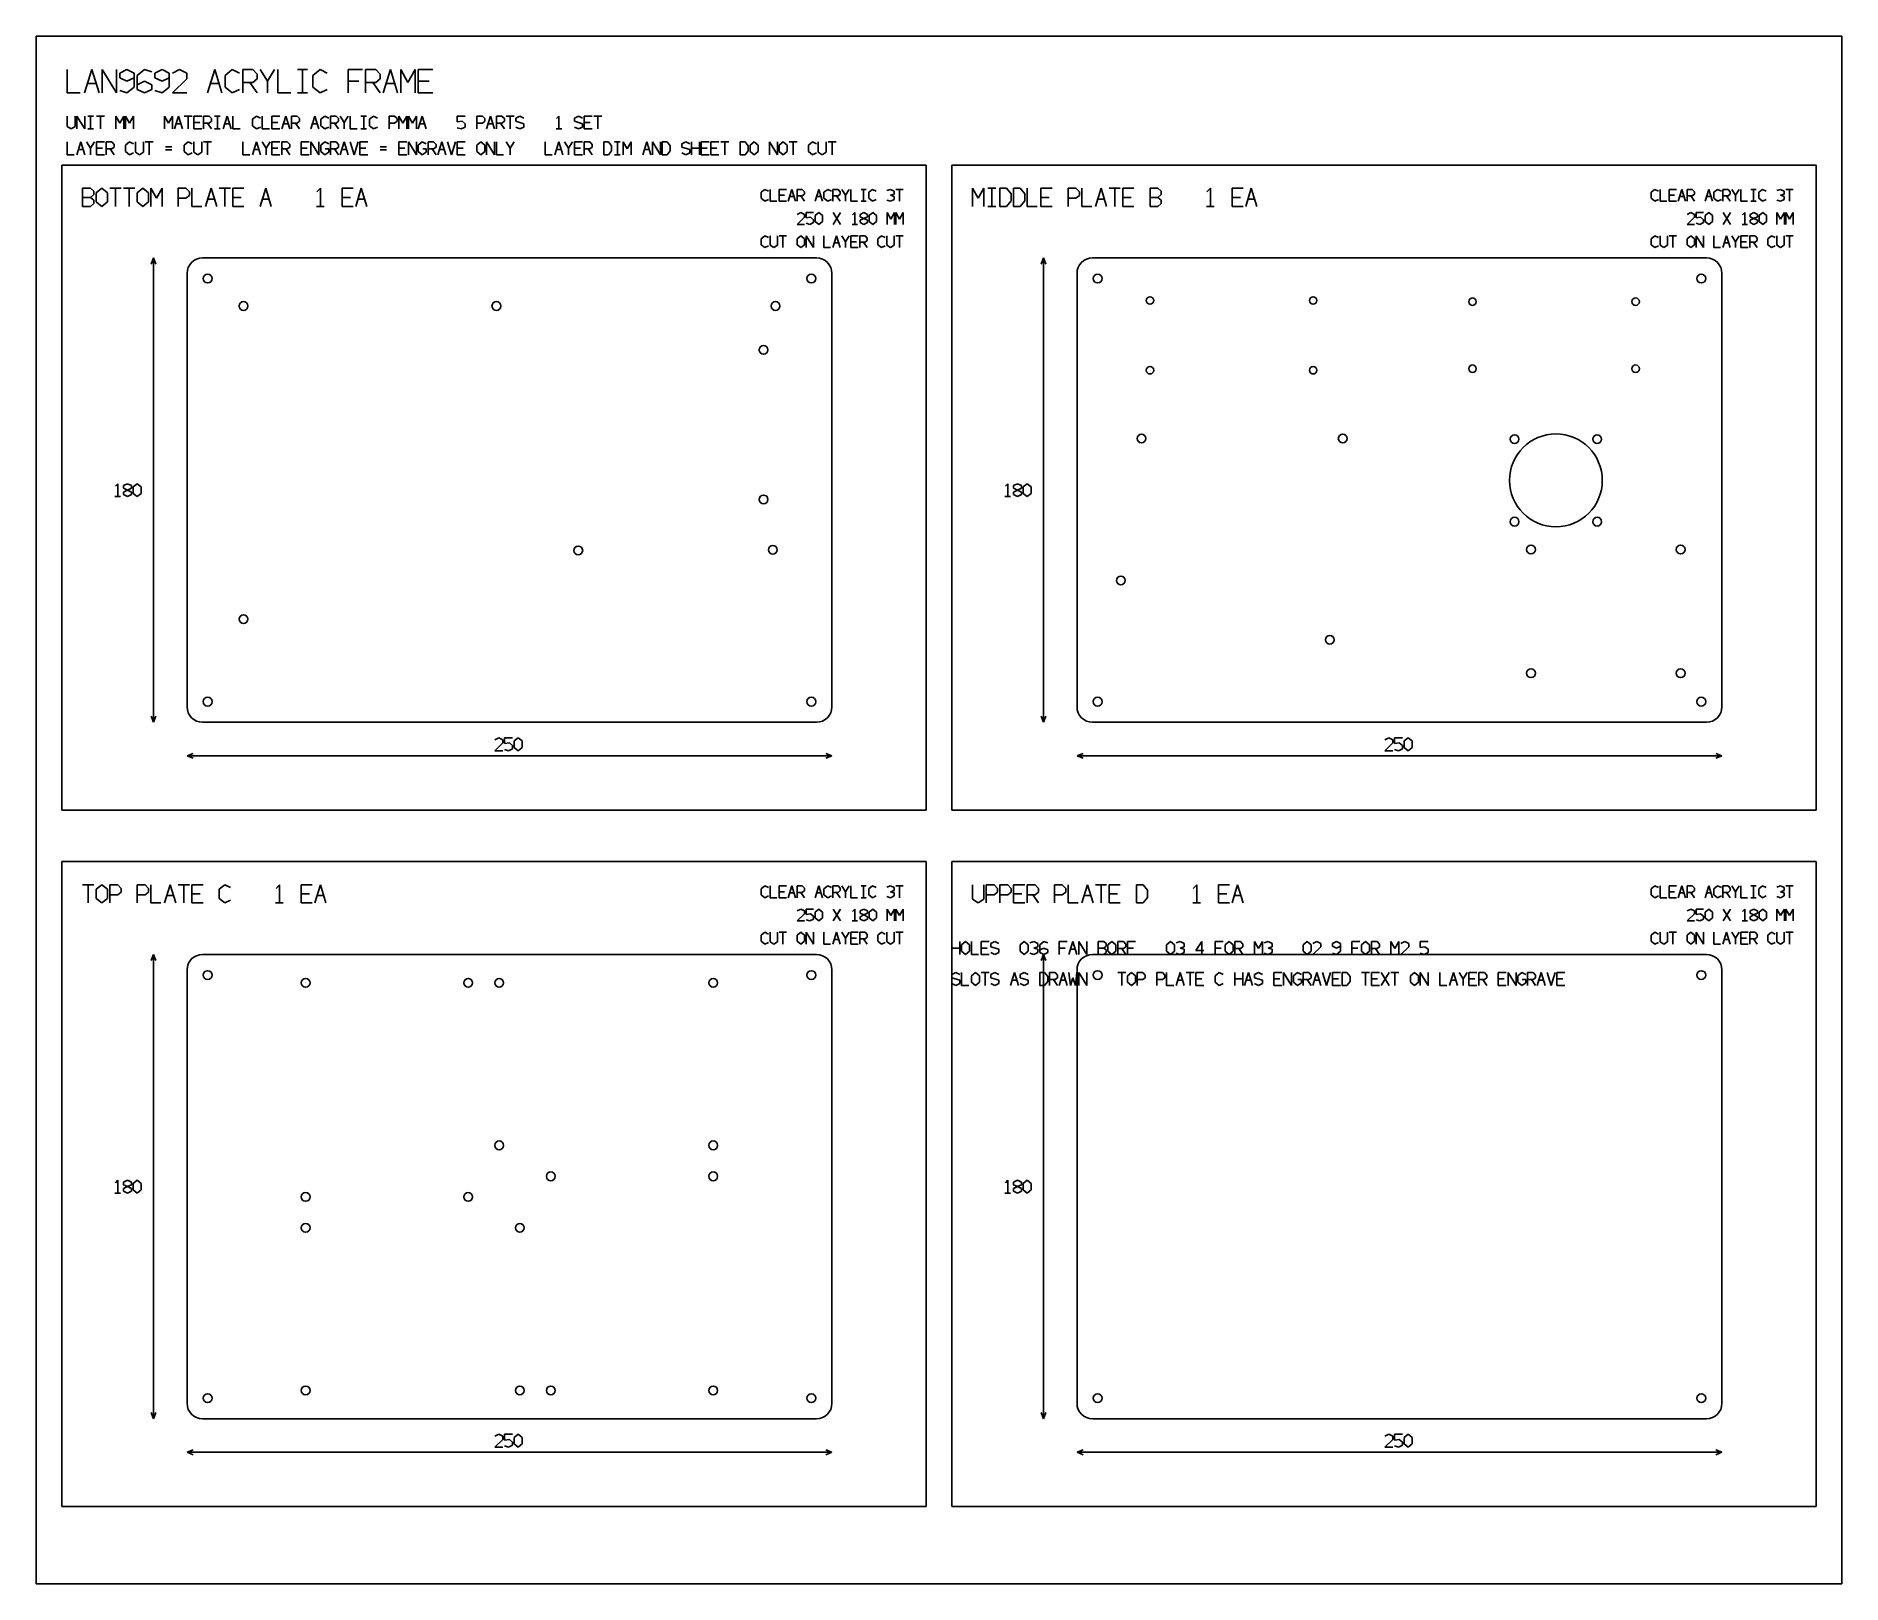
# Model space of a CAD drawing. Header units: millimetres. Extents: x 0 to 700, y 0 to 600.
import ezdxf

# ---------------------------------------------------------------- set-up
doc = ezdxf.new("R2010")
doc.units = ezdxf.units.MM

msp = doc.modelspace()

# ---------------------------------------------------------------- linework, layer by layer
at = {"layer": 'CUT'}
for p, q in [((64.5, 514), (302.5, 514)), ((409.5, 514), (647.5, 514)), ((58.5, 340), (58.5, 508)), ((308.5, 340), (308.5, 508)), ((403.5, 340), (403.5, 508)), ((653.5, 340), (653.5, 508)), ((64.5, 334), (302.5, 334)), ((409.5, 334), (647.5, 334)), ((58.5, 70), (58.5, 238)), ((64.5, 244), (302.5, 244)), ((308.5, 70), (308.5, 238)), ((403.5, 70), (403.5, 238)), ((409.5, 244), (647.5, 244)), ((653.5, 70), (653.5, 238)), ((64.5, 64), (302.5, 64)), ((409.5, 64), (647.5, 64))]:
    msp.add_line(p, q, dxfattribs=at)
for centre, radius in [((66.5, 506), 1.7), ((300.5, 506), 1.7), ((411.5, 506), 1.7), ((645.5, 506), 1.7), ((80.376, 495.374), 1.7), ((178.42, 495.374), 1.7), ((286.624, 495.374), 1.7), ((431.7925, 497.5), 1.45), ((495.0425, 497.5), 1.45), ((556.7925, 497.0595), 1.45), ((620.0425, 497.0595), 1.45), ((282.007, 478.4), 1.7), ((431.7925, 470.475), 1.45), ((495.0425, 470.475), 1.45), ((556.7925, 471.0595), 1.45), ((620.0425, 471.0595), 1.45), ((428.5, 444), 1.7), ((506.5, 444), 1.7), ((589.13, 427.76), 18), ((573.13, 443.76), 1.7), ((605.13, 443.76), 1.7), ((282.007, 420.4), 1.7), ((573.13, 411.76), 1.7), ((605.13, 411.76), 1.7), ((210.17, 400.632), 1.7), ((285.608, 400.886), 1.7), ((579.5, 401), 1.7), ((637.5, 401), 1.7), ((420.51, 389), 1.7), ((80.376, 373.962), 1.7), ((501.5, 366), 1.7), ((579.5, 353), 1.7), ((637.5, 353), 1.7), ((66.5, 342), 1.7), ((300.5, 342), 1.7), ((411.5, 342), 1.7), ((645.5, 342), 1.7), ((66.5, 236), 1.7), ((104.5, 233), 1.7), ((167.5, 233), 1.7), ((179.5, 233), 1.7), ((262.5, 233), 1.7), ((300.5, 236), 1.7), ((411.5, 236), 1.7), ((645.5, 236), 1.7), ((179.5, 170), 1.7), ((262.5, 170), 1.7), ((199.5, 158), 1.7), ((262.5, 158), 1.7), ((104.5, 150), 1.7), ((167.5, 150), 1.7), ((104.5, 138), 1.7), ((187.5, 138), 1.7), ((66.5, 72), 1.7), ((104.5, 75), 1.7), ((187.5, 75), 1.7), ((199.5, 75), 1.7), ((262.5, 75), 1.7), ((300.5, 72), 1.7), ((411.5, 72), 1.7), ((645.5, 72), 1.7)]:
    msp.add_circle(centre, radius, dxfattribs=at)
for centre, start, end in [((64.5, 508), 90, 180), ((302.5, 508), 0, 90), ((409.5, 508), 90, 180), ((647.5, 508), 0, 90), ((64.5, 340), 180, 270), ((302.5, 340), 270, 360), ((409.5, 340), 180, 270), ((647.5, 340), 270, 360), ((64.5, 238), 90, 180), ((302.5, 238), 0, 90), ((409.5, 238), 90, 180), ((647.5, 238), 0, 90), ((64.5, 70), 180, 270), ((302.5, 70), 270, 360), ((409.5, 70), 180, 270), ((647.5, 70), 270, 360)]:
    msp.add_arc(centre, 6, start, end, dxfattribs=at)
at = {"layer": 'DIM'}
for p, q in [((12, 587), (12, 578)), ((18.8076, 578), (21.5976, 587)), ((20.0352, 581.6), (23.16, 581.6)), ((21.5976, 587), (24.3876, 578)), ((25.6152, 578), (25.6152, 587)), ((25.6152, 587), (31.1952, 578)), ((31.1952, 578), (31.1952, 587)), ((35.2128, 587), (32.4228, 585.65)), ((32.4228, 585.65), (32.4228, 583.85)), ((32.4228, 583.85), (35.2128, 582.5)), ((38.0028, 585.65), (35.2128, 587)), ((35.2128, 582.5), (38.0028, 583.85)), ((38.0028, 580.25), (38.0028, 585.65)), ((42.0204, 587), (39.2304, 584.75)), ((39.2304, 584.75), (39.2304, 579.35)), ((42.0204, 582.5), (39.2304, 581.15)), ((44.8104, 586.1), (42.0204, 587)), ((44.8104, 581.15), (42.0204, 582.5)), ((44.8104, 579.35), (44.8104, 581.15)), ((48.828, 587), (46.038, 585.65)), ((46.038, 585.65), (46.038, 583.85)), ((46.038, 583.85), (48.828, 582.5)), ((51.618, 585.65), (48.828, 587)), ((48.828, 582.5), (51.618, 583.85)), ((51.618, 580.25), (51.618, 585.65)), ((52.8456, 585.65), (55.6356, 587)), ((58.4256, 583.4), (52.8456, 578)), ((55.6356, 587), (58.4256, 585.65)), ((58.4256, 585.65), (58.4256, 583.4)), ((66.4608, 578), (69.2508, 587)), ((67.6884, 581.6), (70.8132, 581.6)), ((69.2508, 587), (72.0408, 578)), ((76.0584, 587), (73.2684, 584.75)), ((73.2684, 584.75), (73.2684, 580.25)), ((78.8484, 585.65), (76.0584, 587)), ((80.076, 578), (80.076, 587)), ((80.076, 587), (83.982, 587)), ((83.982, 582.05), (80.076, 582.05)), ((82.866, 582.05), (85.656, 578)), ((83.982, 587), (85.656, 585.2)), ((85.656, 583.4), (83.982, 582.05)), ((85.656, 585.2), (85.656, 583.4)), ((86.8836, 587), (89.6736, 582.5)), ((89.6736, 582.5), (92.4636, 587)), ((89.6736, 582.5), (89.6736, 578)), ((93.6912, 587), (93.6912, 578)), ((101.3358, 587), (105.2418, 587)), ((103.2888, 578), (103.2888, 587)), ((110.0964, 587), (107.3064, 584.75)), ((107.3064, 584.75), (107.3064, 580.25)), ((112.8864, 585.65), (110.0964, 587)), ((126.5016, 587), (120.9216, 587)), ((120.9216, 587), (120.9216, 578)), ((120.9216, 582.5), (125.1066, 582.5)), ((127.7292, 578), (127.7292, 587)), ((127.7292, 587), (131.6352, 587)), ((131.6352, 582.05), (127.7292, 582.05)), ((130.5192, 582.05), (133.3092, 578)), ((131.6352, 587), (133.3092, 585.2)), ((133.3092, 583.4), (131.6352, 582.05)), ((133.3092, 585.2), (133.3092, 583.4)), ((134.5368, 578), (137.3268, 587)), ((135.7644, 581.6), (138.8892, 581.6)), ((137.3268, 587), (140.1168, 578)), ((141.3444, 578), (141.3444, 587)), ((141.3444, 587), (144.1344, 582.05)), ((144.1344, 582.05), (146.9244, 587)), ((146.9244, 587), (146.9244, 578)), ((153.732, 587), (148.152, 587)), ((148.152, 587), (148.152, 578)), ((148.152, 582.5), (152.337, 582.5)), ((12, 578), (17.022, 578)), ((32.4228, 578.9), (35.2128, 578)), ((35.2128, 578), (38.0028, 580.25)), ((39.2304, 579.35), (42.0204, 578)), ((42.0204, 578), (44.8104, 579.35)), ((46.038, 578.9), (48.828, 578)), ((48.828, 578), (51.618, 580.25)), ((52.8456, 578), (58.4256, 578)), ((73.2684, 580.25), (76.0584, 578)), ((76.0584, 578), (78.8484, 579.35)), ((93.6912, 578), (98.7132, 578)), ((101.3358, 578), (105.2418, 578)), ((107.3064, 580.25), (110.0964, 578)), ((110.0964, 578), (112.8864, 579.35)), ((148.152, 578), (153.732, 578)), ((12, 569), (12, 565)), ((15.1, 565), (15.1, 569)), ((15.782, 564), (15.782, 569)), ((15.782, 569), (18.882, 564)), ((18.882, 564), (18.882, 569)), ((20.029, 569), (22.199, 569)), ((21.114, 564), (21.114, 569)), ((23.346, 569), (26.446, 569)), ((24.896, 569), (24.896, 564)), ((30.91, 564), (30.91, 569)), ((30.91, 569), (32.46, 566.25)), ((32.46, 566.25), (34.01, 569)), ((34.01, 569), (34.01, 564)), ((34.692, 564), (34.692, 569)), ((34.692, 569), (36.242, 566.25)), ((36.242, 566.25), (37.792, 569)), ((37.792, 569), (37.792, 564)), ((49.82, 564), (49.82, 569)), ((49.82, 569), (51.37, 566.25)), ((51.37, 566.25), (52.92, 569)), ((52.92, 569), (52.92, 564)), ((53.602, 564), (55.152, 569)), ((55.152, 569), (56.702, 564)), ((57.384, 569), (60.484, 569)), ((58.934, 569), (58.934, 564)), ((64.266, 569), (61.166, 569)), ((61.166, 569), (61.166, 564)), ((64.948, 564), (64.948, 569)), ((64.948, 569), (67.118, 569)), ((67.118, 569), (68.048, 568)), ((68.048, 567), (67.118, 566.25)), ((68.048, 568), (68.048, 567)), ((69.195, 569), (71.365, 569)), ((70.28, 564), (70.28, 569)), ((72.512, 564), (74.062, 569)), ((74.062, 569), (75.612, 564)), ((76.294, 569), (76.294, 564)), ((85.408, 569), (83.858, 567.75)), ((83.858, 567.75), (83.858, 565.25)), ((86.958, 568.25), (85.408, 569)), ((87.64, 569), (87.64, 564)), ((94.522, 569), (91.422, 569)), ((91.422, 569), (91.422, 564)), ((95.204, 564), (96.754, 569)), ((96.754, 569), (98.304, 564)), ((98.986, 564), (98.986, 569)), ((98.986, 569), (101.156, 569)), ((101.156, 569), (102.086, 568)), ((102.086, 567), (101.156, 566.25)), ((102.086, 568), (102.086, 567)), ((106.55, 564), (108.1, 569)), ((108.1, 569), (109.65, 564)), ((111.882, 569), (110.332, 567.75)), ((110.332, 567.75), (110.332, 565.25)), ((113.432, 568.25), (111.882, 569)), ((114.114, 564), (114.114, 569)), ((114.114, 569), (116.284, 569)), ((116.284, 569), (117.214, 568)), ((117.214, 567), (116.284, 566.25)), ((117.214, 568), (117.214, 567)), ((117.896, 569), (119.446, 566.5)), ((119.446, 566.5), (120.996, 569)), ((121.678, 569), (121.678, 564)), ((125.925, 569), (128.095, 569)), ((127.01, 564), (127.01, 569)), ((130.792, 569), (129.242, 567.75)), ((129.242, 567.75), (129.242, 565.25)), ((132.342, 568.25), (130.792, 569)), ((136.806, 564), (136.806, 569)), ((136.806, 569), (138.976, 569)), ((138.976, 569), (139.906, 568)), ((139.906, 567), (138.976, 566.25)), ((139.906, 568), (139.906, 567)), ((140.588, 564), (140.588, 569)), ((140.588, 569), (142.138, 566.25)), ((142.138, 566.25), (143.688, 569)), ((143.688, 569), (143.688, 564)), ((144.37, 564), (144.37, 569)), ((144.37, 569), (145.92, 566.25)), ((145.92, 566.25), (147.47, 569)), ((147.47, 569), (147.47, 564)), ((148.152, 564), (149.702, 569)), ((149.702, 569), (151.252, 564)), ((166.38, 569), (163.28, 569)), ((163.28, 569), (163.28, 566.75)), ((163.28, 566.75), (165.14, 567)), ((165.14, 567), (166.38, 566)), ((170.844, 564), (170.844, 569)), ((170.844, 569), (173.014, 569)), ((173.014, 569), (173.944, 568)), ((173.944, 567), (173.014, 566.25)), ((173.944, 568), (173.944, 567)), ((174.626, 564), (176.176, 569)), ((176.176, 569), (177.726, 564)), ((178.408, 564), (178.408, 569)), ((178.408, 569), (180.578, 569)), ((180.578, 569), (181.508, 568)), ((181.508, 567), (180.578, 566.25)), ((181.508, 568), (181.508, 567)), ((182.19, 569), (185.29, 569)), ((183.74, 569), (183.74, 564)), ((187.522, 569), (185.972, 568.25)), ((185.972, 568.25), (185.972, 567)), ((185.972, 567), (189.072, 566)), ((189.072, 568.25), (187.522, 569)), ((201.72, 568), (202.65, 569)), ((202.65, 569), (202.65, 564)), ((210.214, 569), (208.664, 568.25)), ((208.664, 568.25), (208.664, 567)), ((208.664, 567), (211.764, 566)), ((211.764, 568.25), (210.214, 569)), ((215.546, 569), (212.446, 569)), ((212.446, 569), (212.446, 564)), ((216.228, 569), (219.328, 569)), ((217.778, 569), (217.778, 564)), ((12, 565), (13.55, 564)), ((13.55, 564), (15.1, 565)), ((20.029, 564), (22.199, 564)), ((54.284, 566), (56.02, 566)), ((61.166, 566.5), (63.491, 566.5)), ((61.166, 564), (64.266, 564)), ((67.118, 566.25), (64.948, 566.25)), ((66.498, 566.25), (68.048, 564)), ((69.195, 564), (71.365, 564)), ((73.194, 566), (74.93, 566)), ((76.294, 564), (79.084, 564)), ((83.858, 565.25), (85.408, 564)), ((85.408, 564), (86.958, 564.75)), ((87.64, 564), (90.43, 564)), ((91.422, 566.5), (93.747, 566.5)), ((91.422, 564), (94.522, 564)), ((95.886, 566), (97.622, 566)), ((101.156, 566.25), (98.986, 566.25)), ((100.536, 566.25), (102.086, 564)), ((107.232, 566), (108.968, 566)), ((110.332, 565.25), (111.882, 564)), ((111.882, 564), (113.432, 564.75)), ((116.284, 566.25), (114.114, 566.25)), ((115.664, 566.25), (117.214, 564)), ((119.446, 566.5), (119.446, 564)), ((121.678, 564), (124.468, 564)), ((125.925, 564), (128.095, 564)), ((129.242, 565.25), (130.792, 564)), ((130.792, 564), (132.342, 564.75)), ((138.976, 566.25), (136.806, 566.25)), ((148.834, 566), (150.57, 566)), ((164.83, 564), (163.28, 564.5)), ((166.38, 564.75), (164.83, 564)), ((166.38, 566), (166.38, 564.75)), ((173.014, 566.25), (170.844, 566.25)), ((175.308, 566), (177.044, 566)), ((180.578, 566.25), (178.408, 566.25)), ((179.958, 566.25), (181.508, 564)), ((187.522, 564), (185.972, 564.75)), ((189.072, 564.75), (187.522, 564)), ((189.072, 566), (189.072, 564.75)), ((201.565, 564), (203.735, 564)), ((210.214, 564), (208.664, 564.75)), ((211.764, 564.75), (210.214, 564)), ((211.764, 566), (211.764, 564.75)), ((212.446, 566.5), (214.771, 566.5)), ((212.446, 564), (215.546, 564)), ((12, 559), (12, 554)), ((12, 554), (14.79, 554)), ((15.782, 554), (17.332, 559)), ((16.464, 556), (18.2, 556)), ((17.332, 559), (18.882, 554)), ((19.564, 559), (21.114, 556.5)), ((21.114, 556.5), (22.664, 559)), ((21.114, 556.5), (21.114, 554)), ((26.446, 559), (23.346, 559)), ((23.346, 559), (23.346, 554)), ((23.346, 556.5), (25.671, 556.5)), ((23.346, 554), (26.446, 554)), ((27.128, 554), (27.128, 559)), ((27.128, 559), (29.298, 559)), ((29.298, 556.25), (27.128, 556.25)), ((28.678, 556.25), (30.228, 554)), ((29.298, 559), (30.228, 558)), ((30.228, 557), (29.298, 556.25)), ((30.228, 558), (30.228, 557)), ((36.242, 559), (34.692, 557.75)), ((34.692, 557.75), (34.692, 555.25)), ((34.692, 555.25), (36.242, 554)), ((37.792, 558.25), (36.242, 559)), ((36.242, 554), (37.792, 554.75)), ((38.474, 559), (38.474, 555)), ((38.474, 555), (40.024, 554)), ((40.024, 554), (41.574, 555)), ((41.574, 555), (41.574, 559)), ((42.256, 559), (45.356, 559)), ((43.806, 559), (43.806, 554)), ((50.13, 557.1), (52.61, 557.1)), ((50.13, 555.9), (52.61, 555.9)), ((58.934, 559), (57.384, 557.75)), ((57.384, 557.75), (57.384, 555.25)), ((57.384, 555.25), (58.934, 554)), ((60.484, 558.25), (58.934, 559)), ((58.934, 554), (60.484, 554.75)), ((61.166, 559), (61.166, 555)), ((61.166, 555), (62.716, 554)), ((62.716, 554), (64.266, 555)), ((64.266, 555), (64.266, 559)), ((64.948, 559), (68.048, 559)), ((66.498, 559), (66.498, 554)), ((80.076, 559), (80.076, 554)), ((80.076, 554), (82.866, 554)), ((83.858, 554), (85.408, 559)), ((84.54, 556), (86.276, 556)), ((85.408, 559), (86.958, 554)), ((87.64, 559), (89.19, 556.5)), ((89.19, 556.5), (90.74, 559)), ((89.19, 556.5), (89.19, 554)), ((94.522, 559), (91.422, 559)), ((91.422, 559), (91.422, 554)), ((91.422, 556.5), (93.747, 556.5)), ((91.422, 554), (94.522, 554)), ((95.204, 554), (95.204, 559)), ((95.204, 559), (97.374, 559)), ((97.374, 556.25), (95.204, 556.25)), ((96.754, 556.25), (98.304, 554)), ((97.374, 559), (98.304, 558)), ((98.304, 557), (97.374, 556.25)), ((98.304, 558), (98.304, 557)), ((105.868, 559), (102.768, 559)), ((102.768, 559), (102.768, 554)), ((102.768, 556.5), (105.093, 556.5)), ((102.768, 554), (105.868, 554)), ((106.55, 554), (106.55, 559)), ((106.55, 559), (109.65, 554)), ((109.65, 554), (109.65, 559)), ((111.882, 559), (110.332, 557.75)), ((110.332, 557.75), (110.332, 555.25)), ((110.332, 555.25), (111.882, 554)), ((113.432, 558.25), (111.882, 559)), ((111.882, 554), (113.432, 555)), ((113.432, 556.25), (112.037, 556.25)), ((113.432, 555), (113.432, 556.25)), ((114.114, 554), (114.114, 559)), ((114.114, 559), (116.284, 559)), ((116.284, 556.25), (114.114, 556.25)), ((115.664, 556.25), (117.214, 554)), ((116.284, 559), (117.214, 558)), ((117.214, 557), (116.284, 556.25)), ((117.214, 558), (117.214, 557)), ((117.896, 554), (119.446, 559)), ((118.578, 556), (120.314, 556)), ((119.446, 559), (120.996, 554)), ((121.678, 559), (123.228, 554)), ((123.228, 554), (124.778, 559)), ((128.56, 559), (125.46, 559)), ((125.46, 559), (125.46, 554)), ((125.46, 556.5), (127.785, 556.5)), ((125.46, 554), (128.56, 554)), ((133.334, 557.1), (135.814, 557.1)), ((133.334, 555.9), (135.814, 555.9)), ((143.688, 559), (140.588, 559)), ((140.588, 559), (140.588, 554)), ((140.588, 556.5), (142.913, 556.5)), ((140.588, 554), (143.688, 554)), ((144.37, 554), (144.37, 559)), ((144.37, 559), (147.47, 554)), ((147.47, 554), (147.47, 559)), ((149.702, 559), (148.152, 557.75)), ((148.152, 557.75), (148.152, 555.25)), ((148.152, 555.25), (149.702, 554)), ((151.252, 558.25), (149.702, 559)), ((149.702, 554), (151.252, 555)), ((151.252, 556.25), (149.857, 556.25)), ((151.252, 555), (151.252, 556.25)), ((151.934, 554), (151.934, 559)), ((151.934, 559), (154.104, 559)), ((154.104, 556.25), (151.934, 556.25)), ((153.484, 556.25), (155.034, 554)), ((154.104, 559), (155.034, 558)), ((155.034, 557), (154.104, 556.25)), ((155.034, 558), (155.034, 557)), ((155.716, 554), (157.266, 559)), ((156.398, 556), (158.134, 556)), ((157.266, 559), (158.816, 554)), ((159.498, 559), (161.048, 554)), ((161.048, 554), (162.598, 559)), ((166.38, 559), (163.28, 559)), ((163.28, 559), (163.28, 554)), ((163.28, 556.5), (165.605, 556.5)), ((163.28, 554), (166.38, 554)), ((172.394, 559), (170.844, 557.75)), ((170.844, 557.75), (170.844, 555.25)), ((170.844, 555.25), (172.394, 554)), ((173.944, 557.75), (172.394, 559)), ((172.394, 554), (173.944, 555.25)), ((173.944, 555.25), (173.944, 557.75)), ((174.626, 554), (174.626, 559)), ((174.626, 559), (177.726, 554)), ((177.726, 554), (177.726, 559)), ((178.408, 559), (178.408, 554)), ((178.408, 554), (181.198, 554)), ((182.19, 559), (183.74, 556.5)), ((183.74, 556.5), (185.29, 559)), ((183.74, 556.5), (183.74, 554)), ((197.318, 559), (197.318, 554)), ((197.318, 554), (200.108, 554)), ((201.1, 554), (202.65, 559)), ((201.782, 556), (203.518, 556)), ((202.65, 559), (204.2, 554)), ((204.882, 559), (206.432, 556.5)), ((206.432, 556.5), (207.982, 559)), ((206.432, 556.5), (206.432, 554)), ((211.764, 559), (208.664, 559)), ((208.664, 559), (208.664, 554)), ((208.664, 556.5), (210.989, 556.5)), ((208.664, 554), (211.764, 554)), ((212.446, 554), (212.446, 559)), ((212.446, 559), (214.616, 559)), ((214.616, 556.25), (212.446, 556.25)), ((213.996, 556.25), (215.546, 554)), ((214.616, 559), (215.546, 558)), ((215.546, 557), (214.616, 556.25)), ((215.546, 558), (215.546, 557)), ((220.01, 554), (220.01, 559)), ((220.01, 559), (221.87, 559)), ((221.87, 554), (220.01, 554)), ((221.87, 559), (223.11, 557.5)), ((223.11, 555.5), (221.87, 554)), ((223.11, 557.5), (223.11, 555.5)), ((224.257, 559), (226.427, 559)), ((224.257, 554), (226.427, 554)), ((225.342, 554), (225.342, 559)), ((227.574, 554), (227.574, 559)), ((227.574, 559), (229.124, 556.25)), ((229.124, 556.25), (230.674, 559)), ((230.674, 559), (230.674, 554)), ((235.138, 554), (236.688, 559)), ((235.82, 556), (237.556, 556)), ((236.688, 559), (238.238, 554)), ((238.92, 554), (238.92, 559)), ((238.92, 559), (242.02, 554)), ((242.02, 554), (242.02, 559)), ((242.702, 554), (242.702, 559)), ((242.702, 559), (244.562, 559)), ((244.562, 554), (242.702, 554)), ((244.562, 559), (245.802, 557.5)), ((245.802, 555.5), (244.562, 554)), ((245.802, 557.5), (245.802, 555.5)), ((251.816, 559), (250.266, 558.25)), ((250.266, 558.25), (250.266, 557)), ((250.266, 557), (253.366, 556)), ((251.816, 554), (250.266, 554.75)), ((253.366, 558.25), (251.816, 559)), ((253.366, 554.75), (251.816, 554)), ((253.366, 556), (253.366, 554.75)), ((254.048, 554), (254.048, 559)), ((254.048, 556.5), (257.148, 556.5)), ((257.148, 554), (257.148, 559)), ((260.93, 559), (257.83, 559)), ((257.83, 559), (257.83, 554)), ((257.83, 556.5), (260.155, 556.5)), ((257.83, 554), (260.93, 554)), ((264.712, 559), (261.612, 559)), ((261.612, 559), (261.612, 554)), ((261.612, 556.5), (263.937, 556.5)), ((261.612, 554), (264.712, 554)), ((265.394, 559), (268.494, 559)), ((266.944, 559), (266.944, 554)), ((272.958, 554), (272.958, 559)), ((272.958, 559), (274.818, 559)), ((274.818, 554), (272.958, 554)), ((274.818, 559), (276.058, 557.5)), ((276.058, 555.5), (274.818, 554)), ((276.058, 557.5), (276.058, 555.5)), ((278.29, 559), (276.74, 557.75)), ((276.74, 557.75), (276.74, 555.25)), ((276.74, 555.25), (278.29, 554)), ((279.84, 557.75), (278.29, 559)), ((278.29, 554), (279.84, 555.25)), ((279.84, 555.25), (279.84, 557.75)), ((284.304, 554), (284.304, 559)), ((284.304, 559), (287.404, 554)), ((287.404, 554), (287.404, 559)), ((289.636, 559), (288.086, 557.75)), ((288.086, 557.75), (288.086, 555.25)), ((288.086, 555.25), (289.636, 554)), ((291.186, 557.75), (289.636, 559)), ((289.636, 554), (291.186, 555.25)), ((291.186, 555.25), (291.186, 557.75)), ((291.868, 559), (294.968, 559)), ((293.418, 559), (293.418, 554)), ((300.982, 559), (299.432, 557.75)), ((299.432, 557.75), (299.432, 555.25)), ((299.432, 555.25), (300.982, 554)), ((302.532, 558.25), (300.982, 559)), ((300.982, 554), (302.532, 554.75)), ((303.214, 559), (303.214, 555)), ((303.214, 555), (304.764, 554)), ((304.764, 554), (306.314, 555)), ((306.314, 555), (306.314, 559)), ((306.996, 559), (310.096, 559)), ((308.546, 559), (308.546, 554)), ((10, 550), (345, 550)), ((10, 300), (10, 550)), ((345, 300), (345, 550)), ((355, 550), (690, 550)), ((355, 300), (355, 550)), ((690, 300), (690, 550)), ((18, 534), (18, 541)), ((18, 541), (21.038, 541)), ((21.038, 541), (22.34, 539.95)), ((22.34, 539.95), (22.34, 538.55)), ((25.4648, 541), (23.2948, 539.25)), ((23.2948, 539.25), (23.2948, 535.75)), ((27.6348, 539.25), (25.4648, 541)), ((27.6348, 535.75), (27.6348, 539.25)), ((28.5896, 541), (32.9296, 541)), ((30.7596, 541), (30.7596, 534)), ((33.8844, 541), (38.2244, 541)), ((36.0544, 541), (36.0544, 534)), ((41.3492, 541), (39.1792, 539.25)), ((39.1792, 539.25), (39.1792, 535.75)), ((43.5192, 539.25), (41.3492, 541)), ((43.5192, 535.75), (43.5192, 539.25)), ((44.474, 534), (44.474, 541)), ((44.474, 541), (46.644, 537.15)), ((46.644, 537.15), (48.814, 541)), ((48.814, 541), (48.814, 534)), ((55.0636, 534), (55.0636, 541)), ((55.0636, 541), (58.1016, 541)), ((58.1016, 541), (59.4036, 539.6)), ((59.4036, 539.6), (59.4036, 538.2)), ((60.3584, 541), (60.3584, 534)), ((65.6532, 534), (67.8232, 541)), ((67.8232, 541), (69.9932, 534)), ((70.948, 541), (75.288, 541)), ((73.118, 541), (73.118, 534)), ((80.5828, 541), (76.2428, 541)), ((76.2428, 541), (76.2428, 534)), ((86.8324, 534), (89.0024, 541)), ((89.0024, 541), (91.1724, 534)), ((108.8796, 539.6), (110.1816, 541)), ((110.1816, 541), (110.1816, 534)), ((122.9412, 541), (118.6012, 541)), ((118.6012, 541), (118.6012, 534)), ((123.896, 534), (126.066, 541)), ((126.066, 541), (128.236, 534)), ((282.49, 540.6), (281.064, 539.45)), ((281.064, 539.45), (281.064, 537.15)), ((283.916, 539.91), (282.49, 540.6)), ((284.5434, 540.6), (284.5434, 536)), ((290.8749, 540.6), (288.0229, 540.6)), ((288.0229, 540.6), (288.0229, 536)), ((291.5023, 536), (292.9283, 540.6)), ((292.9283, 540.6), (294.3543, 536)), ((294.9818, 536), (294.9818, 540.6)), ((294.9818, 540.6), (296.9782, 540.6)), ((296.9782, 540.6), (297.8338, 539.68)), ((297.8338, 539.68), (297.8338, 538.76)), ((301.9406, 536), (303.3666, 540.6)), ((303.3666, 540.6), (304.7926, 536)), ((306.8461, 540.6), (305.4201, 539.45)), ((305.4201, 539.45), (305.4201, 537.15)), ((308.2721, 539.91), (306.8461, 540.6)), ((308.8995, 536), (308.8995, 540.6)), ((308.8995, 540.6), (310.8959, 540.6)), ((310.8959, 540.6), (311.7515, 539.68)), ((311.7515, 539.68), (311.7515, 538.76)), ((312.379, 540.6), (313.805, 538.3)), ((313.805, 538.3), (315.231, 540.6)), ((315.8584, 540.6), (315.8584, 536)), ((319.7656, 540.6), (321.762, 540.6)), ((320.7638, 536), (320.7638, 540.6)), ((324.2433, 540.6), (322.8173, 539.45)), ((322.8173, 539.45), (322.8173, 537.15)), ((325.6693, 539.91), (324.2433, 540.6)), ((329.7762, 540.14), (331.2022, 540.6)), ((331.2022, 540.6), (332.6282, 539.91)), ((332.6282, 539.91), (332.6282, 538.76)), ((333.2556, 540.6), (336.1076, 540.6)), ((334.6816, 540.6), (334.6816, 536)), ((363, 534), (363, 541)), ((363, 541), (365.17, 537.15)), ((365.17, 537.15), (367.34, 541)), ((367.34, 541), (367.34, 534)), ((368.9458, 541), (371.9838, 541)), ((370.4648, 534), (370.4648, 541)), ((373.5896, 534), (373.5896, 541)), ((373.5896, 541), (376.1936, 541)), ((376.1936, 541), (377.9296, 538.9)), ((378.8844, 534), (378.8844, 541)), ((378.8844, 541), (381.4884, 541)), ((381.4884, 541), (383.2244, 538.9)), ((384.1792, 541), (384.1792, 534)), ((393.814, 541), (389.474, 541)), ((389.474, 541), (389.474, 534)), ((400.0636, 534), (400.0636, 541)), ((400.0636, 541), (403.1016, 541)), ((403.1016, 541), (404.4036, 539.6)), ((404.4036, 539.6), (404.4036, 538.2)), ((405.3584, 541), (405.3584, 534)), ((410.6532, 534), (412.8232, 541)), ((412.8232, 541), (414.9932, 534)), ((415.948, 541), (420.288, 541)), ((418.118, 541), (418.118, 534)), ((425.5828, 541), (421.2428, 541)), ((421.2428, 541), (421.2428, 534)), ((431.8324, 534), (431.8324, 541)), ((431.8324, 541), (434.8704, 541)), ((434.8704, 541), (436.1724, 539.95)), ((436.1724, 539.95), (436.1724, 538.55)), ((453.8796, 539.6), (455.1816, 541)), ((455.1816, 541), (455.1816, 534)), ((467.9412, 541), (463.6012, 541)), ((463.6012, 541), (463.6012, 534)), ((468.896, 534), (471.066, 541)), ((471.066, 541), (473.236, 534)), ((627.49, 540.6), (626.064, 539.45)), ((626.064, 539.45), (626.064, 537.15)), ((628.916, 539.91), (627.49, 540.6)), ((629.5434, 540.6), (629.5434, 536)), ((635.8749, 540.6), (633.0229, 540.6)), ((633.0229, 540.6), (633.0229, 536)), ((636.5023, 536), (637.9283, 540.6)), ((637.9283, 540.6), (639.3543, 536)), ((639.9818, 536), (639.9818, 540.6)), ((639.9818, 540.6), (641.9782, 540.6)), ((641.9782, 540.6), (642.8338, 539.68)), ((642.8338, 539.68), (642.8338, 538.76)), ((646.9406, 536), (648.3666, 540.6)), ((648.3666, 540.6), (649.7926, 536)), ((651.8461, 540.6), (650.4201, 539.45)), ((650.4201, 539.45), (650.4201, 537.15)), ((653.2721, 539.91), (651.8461, 540.6)), ((653.8995, 536), (653.8995, 540.6)), ((653.8995, 540.6), (655.8959, 540.6)), ((655.8959, 540.6), (656.7515, 539.68)), ((656.7515, 539.68), (656.7515, 538.76)), ((657.379, 540.6), (658.805, 538.3)), ((658.805, 538.3), (660.231, 540.6)), ((660.8584, 540.6), (660.8584, 536)), ((664.7656, 540.6), (666.762, 540.6)), ((665.7638, 536), (665.7638, 540.6)), ((669.2433, 540.6), (667.8173, 539.45)), ((667.8173, 539.45), (667.8173, 537.15)), ((670.6693, 539.91), (669.2433, 540.6)), ((674.7762, 540.14), (676.2022, 540.6)), ((676.2022, 540.6), (677.6282, 539.91)), ((677.6282, 539.91), (677.6282, 538.76)), ((678.2556, 540.6), (681.1076, 540.6)), ((679.6816, 540.6), (679.6816, 536)), ((21.038, 537.5), (18, 537.5)), ((21.038, 534), (18, 534)), ((22.34, 538.55), (21.038, 537.5)), ((21.038, 537.5), (22.34, 536.45)), ((22.34, 535.05), (21.038, 534)), ((22.34, 536.45), (22.34, 535.05)), ((23.2948, 535.75), (25.4648, 534)), ((25.4648, 534), (27.6348, 535.75)), ((39.1792, 535.75), (41.3492, 534)), ((41.3492, 534), (43.5192, 535.75)), ((58.1016, 537.15), (55.0636, 537.15)), ((59.4036, 538.2), (58.1016, 537.15)), ((60.3584, 534), (64.2644, 534)), ((66.608, 536.8), (69.0384, 536.8)), ((76.2428, 537.5), (79.4978, 537.5)), ((76.2428, 534), (80.5828, 534)), ((87.7872, 536.8), (90.2176, 536.8)), ((108.6626, 534), (111.7006, 534)), ((118.6012, 537.5), (121.8562, 537.5)), ((118.6012, 534), (122.9412, 534)), ((124.8508, 536.8), (127.2812, 536.8)), ((281.064, 537.15), (282.49, 536)), ((282.49, 536), (283.916, 536.69)), ((284.5434, 536), (287.1102, 536)), ((288.0229, 538.3), (290.1619, 538.3)), ((288.0229, 536), (290.8749, 536)), ((292.1298, 537.84), (293.7269, 537.84)), ((296.9782, 538.07), (294.9818, 538.07)), ((296.4078, 538.07), (297.8338, 536)), ((297.8338, 538.76), (296.9782, 538.07)), ((302.5681, 537.84), (304.1652, 537.84)), ((305.4201, 537.15), (306.8461, 536)), ((306.8461, 536), (308.2721, 536.69)), ((310.8959, 538.07), (308.8995, 538.07)), ((310.3255, 538.07), (311.7515, 536)), ((311.7515, 538.76), (310.8959, 538.07)), ((313.805, 538.3), (313.805, 536)), ((315.8584, 536), (318.4252, 536)), ((319.7656, 536), (321.762, 536)), ((322.8173, 537.15), (324.2433, 536)), ((324.2433, 536), (325.6693, 536.69)), ((331.2022, 536), (329.7762, 536.46)), ((332.6282, 538.76), (331.2022, 538.3)), ((331.2022, 538.3), (332.6282, 537.84)), ((332.6282, 536.69), (331.2022, 536)), ((332.6282, 537.84), (332.6282, 536.69)), ((368.9458, 534), (371.9838, 534)), ((376.1936, 534), (373.5896, 534)), ((377.9296, 536.1), (376.1936, 534)), ((377.9296, 538.9), (377.9296, 536.1)), ((381.4884, 534), (378.8844, 534)), ((383.2244, 536.1), (381.4884, 534)), ((383.2244, 538.9), (383.2244, 536.1)), ((384.1792, 534), (388.0852, 534)), ((389.474, 537.5), (392.729, 537.5)), ((389.474, 534), (393.814, 534)), ((403.1016, 537.15), (400.0636, 537.15)), ((404.4036, 538.2), (403.1016, 537.15)), ((405.3584, 534), (409.2644, 534)), ((411.608, 536.8), (414.0384, 536.8)), ((421.2428, 537.5), (424.4978, 537.5)), ((421.2428, 534), (425.5828, 534)), ((434.8704, 537.5), (431.8324, 537.5)), ((434.8704, 534), (431.8324, 534)), ((436.1724, 538.55), (434.8704, 537.5)), ((434.8704, 537.5), (436.1724, 536.45)), ((436.1724, 535.05), (434.8704, 534)), ((436.1724, 536.45), (436.1724, 535.05)), ((453.6626, 534), (456.7006, 534)), ((463.6012, 537.5), (466.8562, 537.5)), ((463.6012, 534), (467.9412, 534)), ((469.8508, 536.8), (472.2812, 536.8)), ((626.064, 537.15), (627.49, 536)), ((627.49, 536), (628.916, 536.69)), ((629.5434, 536), (632.1102, 536)), ((633.0229, 538.3), (635.1619, 538.3)), ((633.0229, 536), (635.8749, 536)), ((637.1298, 537.84), (638.7269, 537.84)), ((641.9782, 538.07), (639.9818, 538.07)), ((641.4078, 538.07), (642.8338, 536)), ((642.8338, 538.76), (641.9782, 538.07)), ((647.5681, 537.84), (649.1652, 537.84)), ((650.4201, 537.15), (651.8461, 536)), ((651.8461, 536), (653.2721, 536.69)), ((655.8959, 538.07), (653.8995, 538.07)), ((655.3255, 538.07), (656.7515, 536)), ((656.7515, 538.76), (655.8959, 538.07)), ((658.805, 538.3), (658.805, 536)), ((660.8584, 536), (663.4252, 536)), ((664.7656, 536), (666.762, 536)), ((667.8173, 537.15), (669.2433, 536)), ((669.2433, 536), (670.6693, 536.69)), ((676.2022, 536), (674.7762, 536.46)), ((677.6282, 538.76), (676.2022, 538.3)), ((676.2022, 538.3), (677.6282, 537.84)), ((677.6282, 536.69), (676.2022, 536)), ((677.6282, 537.84), (677.6282, 536.69)), ((295.048, 530.91), (296.474, 531.6)), ((297.9, 529.76), (295.048, 527)), ((295.048, 527), (297.9, 527)), ((296.474, 531.6), (297.9, 530.91)), ((297.9, 530.91), (297.9, 529.76)), ((301.3794, 531.6), (298.5274, 531.6)), ((298.5274, 531.6), (298.5274, 529.53)), ((298.5274, 529.53), (300.2386, 529.76)), ((299.9534, 527), (298.5274, 527.46)), ((301.3794, 527.69), (299.9534, 527)), ((300.2386, 529.76), (301.3794, 528.84)), ((301.3794, 528.84), (301.3794, 527.69)), ((303.4329, 531.6), (302.0069, 530.45)), ((302.0069, 530.45), (302.0069, 528.15)), ((302.0069, 528.15), (303.4329, 527)), ((304.8589, 530.45), (303.4329, 531.6)), ((303.4329, 527), (304.8589, 528.15)), ((304.8589, 528.15), (304.8589, 530.45)), ((308.9658, 527), (311.8178, 531.6)), ((308.9658, 531.6), (311.8178, 527)), ((316.3524, 527), (318.3488, 527)), ((316.495, 530.68), (317.3506, 531.6)), ((317.3506, 531.6), (317.3506, 527)), ((319.4041, 530.91), (320.8301, 531.6)), ((319.4041, 529.99), (319.4041, 530.91)), ((320.8301, 529.3), (319.4041, 529.99)), ((320.8301, 529.3), (319.4041, 528.61)), ((319.4041, 528.61), (319.4041, 527.69)), ((319.4041, 527.69), (320.8301, 527)), ((320.8301, 531.6), (322.2561, 530.91)), ((322.2561, 529.99), (320.8301, 529.3)), ((322.2561, 528.61), (320.8301, 529.3)), ((320.8301, 527), (322.2561, 527.69)), ((322.2561, 530.91), (322.2561, 529.99)), ((322.2561, 527.69), (322.2561, 528.61)), ((324.3095, 531.6), (322.8835, 530.45)), ((322.8835, 530.45), (322.8835, 528.15)), ((322.8835, 528.15), (324.3095, 527)), ((325.7355, 530.45), (324.3095, 531.6)), ((324.3095, 527), (325.7355, 528.15)), ((325.7355, 528.15), (325.7355, 530.45)), ((329.8424, 527), (329.8424, 531.6)), ((329.8424, 531.6), (331.2684, 529.07)), ((331.2684, 529.07), (332.6944, 531.6)), ((332.6944, 531.6), (332.6944, 527)), ((333.3218, 527), (333.3218, 531.6)), ((333.3218, 531.6), (334.7478, 529.07)), ((334.7478, 529.07), (336.1738, 531.6)), ((336.1738, 531.6), (336.1738, 527)), ((640.048, 530.91), (641.474, 531.6)), ((642.9, 529.76), (640.048, 527)), ((640.048, 527), (642.9, 527)), ((641.474, 531.6), (642.9, 530.91)), ((642.9, 530.91), (642.9, 529.76)), ((646.3794, 531.6), (643.5274, 531.6)), ((643.5274, 531.6), (643.5274, 529.53)), ((643.5274, 529.53), (645.2386, 529.76)), ((644.9534, 527), (643.5274, 527.46)), ((646.3794, 527.69), (644.9534, 527)), ((645.2386, 529.76), (646.3794, 528.84)), ((646.3794, 528.84), (646.3794, 527.69)), ((648.4329, 531.6), (647.0069, 530.45)), ((647.0069, 530.45), (647.0069, 528.15)), ((647.0069, 528.15), (648.4329, 527)), ((649.8589, 530.45), (648.4329, 531.6)), ((648.4329, 527), (649.8589, 528.15)), ((649.8589, 528.15), (649.8589, 530.45)), ((653.9658, 527), (656.8178, 531.6)), ((653.9658, 531.6), (656.8178, 527)), ((661.3524, 527), (663.3488, 527)), ((661.495, 530.68), (662.3506, 531.6)), ((662.3506, 531.6), (662.3506, 527)), ((664.4041, 530.91), (665.8301, 531.6)), ((664.4041, 529.99), (664.4041, 530.91)), ((665.8301, 529.3), (664.4041, 529.99)), ((665.8301, 529.3), (664.4041, 528.61)), ((664.4041, 528.61), (664.4041, 527.69)), ((664.4041, 527.69), (665.8301, 527)), ((665.8301, 531.6), (667.2561, 530.91)), ((667.2561, 529.99), (665.8301, 529.3)), ((667.2561, 528.61), (665.8301, 529.3)), ((665.8301, 527), (667.2561, 527.69)), ((667.2561, 530.91), (667.2561, 529.99)), ((667.2561, 527.69), (667.2561, 528.61)), ((669.3095, 531.6), (667.8835, 530.45)), ((667.8835, 530.45), (667.8835, 528.15)), ((667.8835, 528.15), (669.3095, 527)), ((670.7355, 530.45), (669.3095, 531.6)), ((669.3095, 527), (670.7355, 528.15)), ((670.7355, 528.15), (670.7355, 530.45)), ((674.8424, 527), (674.8424, 531.6)), ((674.8424, 531.6), (676.2684, 529.07)), ((676.2684, 529.07), (677.6944, 531.6)), ((677.6944, 531.6), (677.6944, 527)), ((678.3218, 527), (678.3218, 531.6)), ((678.3218, 531.6), (679.7478, 529.07)), ((679.7478, 529.07), (681.1738, 531.6)), ((681.1738, 531.6), (681.1738, 527)), ((282.49, 522.6), (281.064, 521.45)), ((281.064, 521.45), (281.064, 519.15)), ((281.064, 519.15), (282.49, 518)), ((283.916, 521.91), (282.49, 522.6)), ((282.49, 518), (283.916, 518.69)), ((284.5434, 522.6), (284.5434, 518.92)), ((284.5434, 518.92), (285.9694, 518)), ((285.9694, 518), (287.3954, 518.92)), ((287.3954, 518.92), (287.3954, 522.6)), ((288.0229, 522.6), (290.8749, 522.6)), ((289.4489, 522.6), (289.4489, 518)), ((296.4078, 522.6), (294.9818, 521.45)), ((294.9818, 521.45), (294.9818, 519.15)), ((294.9818, 519.15), (296.4078, 518)), ((297.8338, 521.45), (296.4078, 522.6)), ((296.4078, 518), (297.8338, 519.15)), ((297.8338, 519.15), (297.8338, 521.45)), ((298.4612, 518), (298.4612, 522.6)), ((298.4612, 522.6), (301.3132, 518)), ((301.3132, 518), (301.3132, 522.6)), ((305.4201, 522.6), (305.4201, 518)), ((305.4201, 518), (307.9869, 518)), ((308.8995, 518), (310.3255, 522.6)), ((309.527, 519.84), (311.1241, 519.84)), ((310.3255, 522.6), (311.7515, 518)), ((312.379, 522.6), (313.805, 520.3)), ((313.805, 520.3), (315.231, 522.6)), ((313.805, 520.3), (313.805, 518)), ((318.7104, 522.6), (315.8584, 522.6)), ((315.8584, 522.6), (315.8584, 518)), ((315.8584, 520.3), (317.9974, 520.3)), ((315.8584, 518), (318.7104, 518)), ((319.3378, 518), (319.3378, 522.6)), ((319.3378, 522.6), (321.3342, 522.6)), ((321.3342, 520.07), (319.3378, 520.07)), ((320.7638, 520.07), (322.1898, 518)), ((321.3342, 522.6), (322.1898, 521.68)), ((322.1898, 520.76), (321.3342, 520.07)), ((322.1898, 521.68), (322.1898, 520.76)), ((327.7227, 522.6), (326.2967, 521.45)), ((326.2967, 521.45), (326.2967, 519.15)), ((326.2967, 519.15), (327.7227, 518)), ((329.1487, 521.91), (327.7227, 522.6)), ((327.7227, 518), (329.1487, 518.69)), ((329.7762, 522.6), (329.7762, 518.92)), ((329.7762, 518.92), (331.2022, 518)), ((331.2022, 518), (332.6282, 518.92)), ((332.6282, 518.92), (332.6282, 522.6)), ((333.2556, 522.6), (336.1076, 522.6)), ((334.6816, 522.6), (334.6816, 518)), ((627.49, 522.6), (626.064, 521.45)), ((626.064, 521.45), (626.064, 519.15)), ((626.064, 519.15), (627.49, 518)), ((628.916, 521.91), (627.49, 522.6)), ((627.49, 518), (628.916, 518.69)), ((629.5434, 522.6), (629.5434, 518.92)), ((629.5434, 518.92), (630.9694, 518)), ((630.9694, 518), (632.3954, 518.92)), ((632.3954, 518.92), (632.3954, 522.6)), ((633.0229, 522.6), (635.8749, 522.6)), ((634.4489, 522.6), (634.4489, 518)), ((641.4078, 522.6), (639.9818, 521.45)), ((639.9818, 521.45), (639.9818, 519.15)), ((639.9818, 519.15), (641.4078, 518)), ((642.8338, 521.45), (641.4078, 522.6)), ((641.4078, 518), (642.8338, 519.15)), ((642.8338, 519.15), (642.8338, 521.45)), ((643.4612, 518), (643.4612, 522.6)), ((643.4612, 522.6), (646.3132, 518)), ((646.3132, 518), (646.3132, 522.6)), ((650.4201, 522.6), (650.4201, 518)), ((650.4201, 518), (652.9869, 518)), ((653.8995, 518), (655.3255, 522.6)), ((654.527, 519.84), (656.1241, 519.84)), ((655.3255, 522.6), (656.7515, 518)), ((657.379, 522.6), (658.805, 520.3)), ((658.805, 520.3), (660.231, 522.6)), ((658.805, 520.3), (658.805, 518)), ((663.7104, 522.6), (660.8584, 522.6)), ((660.8584, 522.6), (660.8584, 518)), ((660.8584, 520.3), (662.9974, 520.3)), ((660.8584, 518), (663.7104, 518)), ((664.3378, 518), (664.3378, 522.6)), ((664.3378, 522.6), (666.3342, 522.6)), ((666.3342, 520.07), (664.3378, 520.07)), ((665.7638, 520.07), (667.1898, 518)), ((666.3342, 522.6), (667.1898, 521.68)), ((667.1898, 520.76), (666.3342, 520.07)), ((667.1898, 521.68), (667.1898, 520.76)), ((672.7227, 522.6), (671.2967, 521.45)), ((671.2967, 521.45), (671.2967, 519.15)), ((671.2967, 519.15), (672.7227, 518)), ((674.1487, 521.91), (672.7227, 522.6)), ((672.7227, 518), (674.1487, 518.69)), ((674.7762, 522.6), (674.7762, 518.92)), ((674.7762, 518.92), (676.2022, 518)), ((676.2022, 518), (677.6282, 518.92)), ((677.6282, 518.92), (677.6282, 522.6)), ((678.2556, 522.6), (681.1076, 522.6)), ((679.6816, 522.6), (679.6816, 518)), ((45.5, 514), (44.54, 511.6)), ((45.5, 334), (45.5, 514)), ((45.5, 514), (46.46, 511.6)), ((390.5, 514), (389.54, 511.6)), ((390.5, 334), (390.5, 514)), ((390.5, 514), (391.46, 511.6)), ((30.565, 421.5), (32.735, 421.5)), ((30.72, 425.5), (31.65, 426.5)), ((31.65, 426.5), (31.65, 421.5)), ((33.882, 425.75), (35.432, 426.5)), ((33.882, 424.75), (33.882, 425.75)), ((35.432, 424), (33.882, 424.75)), ((35.432, 424), (33.882, 423.25)), ((33.882, 423.25), (33.882, 422.25)), ((33.882, 422.25), (35.432, 421.5)), ((35.432, 426.5), (36.982, 425.75)), ((36.982, 424.75), (35.432, 424)), ((36.982, 423.25), (35.432, 424)), ((35.432, 421.5), (36.982, 422.25)), ((36.982, 425.75), (36.982, 424.75)), ((36.982, 422.25), (36.982, 423.25)), ((39.214, 426.5), (37.664, 425.25)), ((37.664, 425.25), (37.664, 422.75)), ((37.664, 422.75), (39.214, 421.5)), ((40.764, 425.25), (39.214, 426.5)), ((39.214, 421.5), (40.764, 422.75)), ((40.764, 422.75), (40.764, 425.25)), ((375.565, 421.5), (377.735, 421.5)), ((375.72, 425.5), (376.65, 426.5)), ((376.65, 426.5), (376.65, 421.5)), ((378.882, 425.75), (380.432, 426.5)), ((378.882, 424.75), (378.882, 425.75)), ((380.432, 424), (378.882, 424.75)), ((380.432, 424), (378.882, 423.25)), ((378.882, 423.25), (378.882, 422.25)), ((378.882, 422.25), (380.432, 421.5)), ((380.432, 426.5), (381.982, 425.75)), ((381.982, 424.75), (380.432, 424)), ((381.982, 423.25), (380.432, 424)), ((380.432, 421.5), (381.982, 422.25)), ((381.982, 425.75), (381.982, 424.75)), ((381.982, 422.25), (381.982, 423.25)), ((384.214, 426.5), (382.664, 425.25)), ((382.664, 425.25), (382.664, 422.75)), ((382.664, 422.75), (384.214, 421.5)), ((385.764, 425.25), (384.214, 426.5)), ((384.214, 421.5), (385.764, 422.75)), ((385.764, 422.75), (385.764, 425.25)), ((45.5, 334), (44.54, 336.4)), ((45.5, 334), (46.46, 336.4)), ((390.5, 334), (389.54, 336.4)), ((390.5, 334), (391.46, 336.4)), ((177.8, 327.25), (179.35, 328)), ((180.9, 326), (177.8, 323)), ((177.8, 323), (180.9, 323)), ((179.35, 328), (180.9, 327.25)), ((180.9, 327.25), (180.9, 326)), ((184.682, 328), (181.582, 328)), ((181.582, 328), (181.582, 325.75)), ((181.582, 325.75), (183.442, 326)), ((183.132, 323), (181.582, 323.5)), ((184.682, 323.75), (183.132, 323)), ((183.442, 326), (184.682, 325)), ((184.682, 325), (184.682, 323.75)), ((186.914, 328), (185.364, 326.75)), ((185.364, 326.75), (185.364, 324.25)), ((185.364, 324.25), (186.914, 323)), ((188.464, 326.75), (186.914, 328)), ((186.914, 323), (188.464, 324.25)), ((188.464, 324.25), (188.464, 326.75)), ((522.8, 327.25), (524.35, 328)), ((525.9, 326), (522.8, 323)), ((522.8, 323), (525.9, 323)), ((524.35, 328), (525.9, 327.25)), ((525.9, 327.25), (525.9, 326)), ((529.682, 328), (526.582, 328)), ((526.582, 328), (526.582, 325.75)), ((526.582, 325.75), (528.442, 326)), ((528.132, 323), (526.582, 323.5)), ((529.682, 323.75), (528.132, 323)), ((528.442, 326), (529.682, 325)), ((529.682, 325), (529.682, 323.75)), ((531.914, 328), (530.364, 326.75)), ((530.364, 326.75), (530.364, 324.25)), ((530.364, 324.25), (531.914, 323)), ((533.464, 326.75), (531.914, 328)), ((531.914, 323), (533.464, 324.25)), ((533.464, 324.25), (533.464, 326.75)), ((58.5, 321), (60.9, 321.96)), ((58.5, 321), (308.5, 321)), ((58.5, 321), (60.9, 320.04)), ((308.5, 321), (306.1, 321.96)), ((308.5, 321), (306.1, 320.04)), ((403.5, 321), (405.9, 321.96)), ((403.5, 321), (653.5, 321)), ((403.5, 321), (405.9, 320.04)), ((653.5, 321), (651.1, 321.96)), ((653.5, 321), (651.1, 320.04)), ((10, 300), (345, 300)), ((355, 300), (690, 300)), ((10, 280), (345, 280)), ((10, 30), (10, 280)), ((345, 30), (345, 280)), ((355, 280), (690, 280)), ((355, 30), (355, 280)), ((690, 30), (690, 280)), ((18, 271), (22.34, 271)), ((20.17, 271), (20.17, 264)), ((25.4648, 271), (23.2948, 269.25)), ((23.2948, 269.25), (23.2948, 265.75)), ((27.6348, 269.25), (25.4648, 271)), ((27.6348, 265.75), (27.6348, 269.25)), ((28.5896, 264), (28.5896, 271)), ((28.5896, 271), (31.6276, 271)), ((31.6276, 267.15), (28.5896, 267.15)), ((31.6276, 271), (32.9296, 269.6)), ((32.9296, 268.2), (31.6276, 267.15)), ((32.9296, 269.6), (32.9296, 268.2)), ((39.1792, 264), (39.1792, 271)), ((39.1792, 271), (42.2172, 271)), ((42.2172, 267.15), (39.1792, 267.15)), ((42.2172, 271), (43.5192, 269.6)), ((43.5192, 268.2), (42.2172, 267.15)), ((43.5192, 269.6), (43.5192, 268.2)), ((44.474, 271), (44.474, 264)), ((49.7688, 264), (51.9388, 271)), ((50.7236, 266.8), (53.154, 266.8)), ((51.9388, 271), (54.1088, 264)), ((55.0636, 271), (59.4036, 271)), ((57.2336, 271), (57.2336, 264)), ((64.6984, 271), (60.3584, 271)), ((60.3584, 271), (60.3584, 264)), ((60.3584, 267.5), (63.6134, 267.5)), ((73.118, 271), (70.948, 269.25)), ((70.948, 269.25), (70.948, 265.75)), ((75.288, 269.95), (73.118, 271)), ((92.9952, 269.6), (94.2972, 271)), ((94.2972, 271), (94.2972, 264)), ((107.0568, 271), (102.7168, 271)), ((102.7168, 271), (102.7168, 264)), ((102.7168, 267.5), (105.9718, 267.5)), ((108.0116, 264), (110.1816, 271)), ((108.9664, 266.8), (111.3968, 266.8)), ((110.1816, 271), (112.3516, 264)), ((282.49, 270.6), (281.064, 269.45)), ((281.064, 269.45), (281.064, 267.15)), ((281.064, 267.15), (282.49, 266)), ((283.916, 269.91), (282.49, 270.6)), ((282.49, 266), (283.916, 266.69)), ((284.5434, 270.6), (284.5434, 266)), ((284.5434, 266), (287.1102, 266)), ((290.8749, 270.6), (288.0229, 270.6)), ((288.0229, 270.6), (288.0229, 266)), ((288.0229, 268.3), (290.1619, 268.3)), ((288.0229, 266), (290.8749, 266)), ((291.5023, 266), (292.9283, 270.6)), ((292.1298, 267.84), (293.7269, 267.84)), ((292.9283, 270.6), (294.3543, 266)), ((294.9818, 266), (294.9818, 270.6)), ((294.9818, 270.6), (296.9782, 270.6)), ((296.9782, 268.07), (294.9818, 268.07)), ((296.4078, 268.07), (297.8338, 266)), ((296.9782, 270.6), (297.8338, 269.68)), ((297.8338, 268.76), (296.9782, 268.07)), ((297.8338, 269.68), (297.8338, 268.76)), ((301.9406, 266), (303.3666, 270.6)), ((302.5681, 267.84), (304.1652, 267.84)), ((303.3666, 270.6), (304.7926, 266)), ((306.8461, 270.6), (305.4201, 269.45)), ((305.4201, 269.45), (305.4201, 267.15)), ((305.4201, 267.15), (306.8461, 266)), ((308.2721, 269.91), (306.8461, 270.6)), ((306.8461, 266), (308.2721, 266.69)), ((308.8995, 266), (308.8995, 270.6)), ((308.8995, 270.6), (310.8959, 270.6)), ((310.8959, 268.07), (308.8995, 268.07)), ((310.3255, 268.07), (311.7515, 266)), ((310.8959, 270.6), (311.7515, 269.68)), ((311.7515, 268.76), (310.8959, 268.07)), ((311.7515, 269.68), (311.7515, 268.76)), ((312.379, 270.6), (313.805, 268.3)), ((313.805, 268.3), (315.231, 270.6)), ((313.805, 268.3), (313.805, 266)), ((315.8584, 270.6), (315.8584, 266)), ((315.8584, 266), (318.4252, 266)), ((319.7656, 270.6), (321.762, 270.6)), ((319.7656, 266), (321.762, 266)), ((320.7638, 266), (320.7638, 270.6)), ((324.2433, 270.6), (322.8173, 269.45)), ((322.8173, 269.45), (322.8173, 267.15)), ((322.8173, 267.15), (324.2433, 266)), ((325.6693, 269.91), (324.2433, 270.6)), ((324.2433, 266), (325.6693, 266.69)), ((329.7762, 270.14), (331.2022, 270.6)), ((331.2022, 266), (329.7762, 266.46)), ((331.2022, 270.6), (332.6282, 269.91)), ((332.6282, 268.76), (331.2022, 268.3)), ((331.2022, 268.3), (332.6282, 267.84)), ((332.6282, 266.69), (331.2022, 266)), ((332.6282, 269.91), (332.6282, 268.76)), ((332.6282, 267.84), (332.6282, 266.69)), ((333.2556, 270.6), (336.1076, 270.6)), ((334.6816, 270.6), (334.6816, 266)), ((363, 271), (363, 265.4)), ((367.34, 265.4), (367.34, 271)), ((368.2948, 264), (368.2948, 271)), ((368.2948, 271), (371.3328, 271)), ((371.3328, 267.15), (368.2948, 267.15)), ((371.3328, 271), (372.6348, 269.6)), ((372.6348, 268.2), (371.3328, 267.15)), ((372.6348, 269.6), (372.6348, 268.2)), ((373.5896, 264), (373.5896, 271)), ((373.5896, 271), (376.6276, 271)), ((376.6276, 267.15), (373.5896, 267.15)), ((376.6276, 271), (377.9296, 269.6)), ((377.9296, 268.2), (376.6276, 267.15)), ((377.9296, 269.6), (377.9296, 268.2)), ((383.2244, 271), (378.8844, 271)), ((378.8844, 271), (378.8844, 264)), ((378.8844, 267.5), (382.1394, 267.5)), ((384.1792, 264), (384.1792, 271)), ((384.1792, 271), (387.2172, 271)), ((387.2172, 267.15), (384.1792, 267.15)), ((386.3492, 267.15), (388.5192, 264)), ((387.2172, 271), (388.5192, 269.6)), ((388.5192, 268.2), (387.2172, 267.15)), ((388.5192, 269.6), (388.5192, 268.2)), ((394.7688, 264), (394.7688, 271)), ((394.7688, 271), (397.8068, 271)), ((397.8068, 267.15), (394.7688, 267.15)), ((397.8068, 271), (399.1088, 269.6)), ((399.1088, 268.2), (397.8068, 267.15)), ((399.1088, 269.6), (399.1088, 268.2)), ((400.0636, 271), (400.0636, 264)), ((405.3584, 264), (407.5284, 271)), ((406.3132, 266.8), (408.7436, 266.8)), ((407.5284, 271), (409.6984, 264)), ((410.6532, 271), (414.9932, 271)), ((412.8232, 271), (412.8232, 264)), ((420.288, 271), (415.948, 271)), ((415.948, 271), (415.948, 264)), ((415.948, 267.5), (419.203, 267.5)), ((426.5376, 264), (426.5376, 271)), ((426.5376, 271), (429.1416, 271)), ((429.1416, 271), (430.8776, 268.9)), ((430.8776, 266.1), (429.1416, 264)), ((430.8776, 268.9), (430.8776, 266.1)), ((448.5848, 269.6), (449.8868, 271)), ((449.8868, 271), (449.8868, 264)), ((462.6464, 271), (458.3064, 271)), ((458.3064, 271), (458.3064, 264)), ((458.3064, 267.5), (461.5614, 267.5)), ((463.6012, 264), (465.7712, 271)), ((464.556, 266.8), (466.9864, 266.8)), ((465.7712, 271), (467.9412, 264)), ((627.49, 270.6), (626.064, 269.45)), ((626.064, 269.45), (626.064, 267.15)), ((626.064, 267.15), (627.49, 266)), ((628.916, 269.91), (627.49, 270.6)), ((627.49, 266), (628.916, 266.69)), ((629.5434, 270.6), (629.5434, 266)), ((629.5434, 266), (632.1102, 266)), ((635.8749, 270.6), (633.0229, 270.6)), ((633.0229, 270.6), (633.0229, 266)), ((633.0229, 268.3), (635.1619, 268.3)), ((633.0229, 266), (635.8749, 266)), ((636.5023, 266), (637.9283, 270.6)), ((637.1298, 267.84), (638.7269, 267.84)), ((637.9283, 270.6), (639.3543, 266)), ((639.9818, 266), (639.9818, 270.6)), ((639.9818, 270.6), (641.9782, 270.6)), ((641.9782, 268.07), (639.9818, 268.07)), ((641.4078, 268.07), (642.8338, 266)), ((641.9782, 270.6), (642.8338, 269.68)), ((642.8338, 268.76), (641.9782, 268.07)), ((642.8338, 269.68), (642.8338, 268.76)), ((646.9406, 266), (648.3666, 270.6)), ((647.5681, 267.84), (649.1652, 267.84)), ((648.3666, 270.6), (649.7926, 266)), ((651.8461, 270.6), (650.4201, 269.45)), ((650.4201, 269.45), (650.4201, 267.15)), ((650.4201, 267.15), (651.8461, 266)), ((653.2721, 269.91), (651.8461, 270.6)), ((651.8461, 266), (653.2721, 266.69)), ((653.8995, 266), (653.8995, 270.6)), ((653.8995, 270.6), (655.8959, 270.6)), ((655.8959, 268.07), (653.8995, 268.07)), ((655.3255, 268.07), (656.7515, 266)), ((655.8959, 270.6), (656.7515, 269.68)), ((656.7515, 268.76), (655.8959, 268.07)), ((656.7515, 269.68), (656.7515, 268.76)), ((657.379, 270.6), (658.805, 268.3)), ((658.805, 268.3), (660.231, 270.6)), ((658.805, 268.3), (658.805, 266)), ((660.8584, 270.6), (660.8584, 266)), ((660.8584, 266), (663.4252, 266)), ((664.7656, 270.6), (666.762, 270.6)), ((664.7656, 266), (666.762, 266)), ((665.7638, 266), (665.7638, 270.6)), ((669.2433, 270.6), (667.8173, 269.45)), ((667.8173, 269.45), (667.8173, 267.15)), ((667.8173, 267.15), (669.2433, 266)), ((670.6693, 269.91), (669.2433, 270.6)), ((669.2433, 266), (670.6693, 266.69)), ((674.7762, 270.14), (676.2022, 270.6)), ((676.2022, 266), (674.7762, 266.46)), ((676.2022, 270.6), (677.6282, 269.91)), ((677.6282, 268.76), (676.2022, 268.3)), ((676.2022, 268.3), (677.6282, 267.84)), ((677.6282, 266.69), (676.2022, 266)), ((677.6282, 269.91), (677.6282, 268.76)), ((677.6282, 267.84), (677.6282, 266.69)), ((678.2556, 270.6), (681.1076, 270.6)), ((679.6816, 270.6), (679.6816, 266)), ((23.2948, 265.75), (25.4648, 264)), ((25.4648, 264), (27.6348, 265.75)), ((44.474, 264), (48.38, 264)), ((60.3584, 264), (64.6984, 264)), ((70.948, 265.75), (73.118, 264)), ((73.118, 264), (75.288, 265.05)), ((92.7782, 264), (95.8162, 264)), ((102.7168, 264), (107.0568, 264)), ((295.048, 260.91), (296.474, 261.6)), ((297.9, 259.76), (295.048, 257)), ((296.474, 261.6), (297.9, 260.91)), ((297.9, 260.91), (297.9, 259.76)), ((301.3794, 261.6), (298.5274, 261.6)), ((298.5274, 261.6), (298.5274, 259.53)), ((298.5274, 259.53), (300.2386, 259.76)), ((300.2386, 259.76), (301.3794, 258.84)), ((303.4329, 261.6), (302.0069, 260.45)), ((302.0069, 260.45), (302.0069, 258.15)), ((304.8589, 260.45), (303.4329, 261.6)), ((304.8589, 258.15), (304.8589, 260.45)), ((308.9658, 257), (311.8178, 261.6)), ((308.9658, 261.6), (311.8178, 257)), ((316.495, 260.68), (317.3506, 261.6)), ((317.3506, 261.6), (317.3506, 257)), ((319.4041, 260.91), (320.8301, 261.6)), ((319.4041, 259.99), (319.4041, 260.91)), ((320.8301, 259.3), (319.4041, 259.99)), ((320.8301, 259.3), (319.4041, 258.61)), ((320.8301, 261.6), (322.2561, 260.91)), ((322.2561, 259.99), (320.8301, 259.3)), ((322.2561, 258.61), (320.8301, 259.3)), ((322.2561, 260.91), (322.2561, 259.99)), ((324.3095, 261.6), (322.8835, 260.45)), ((322.8835, 260.45), (322.8835, 258.15)), ((325.7355, 260.45), (324.3095, 261.6)), ((325.7355, 258.15), (325.7355, 260.45)), ((329.8424, 257), (329.8424, 261.6)), ((329.8424, 261.6), (331.2684, 259.07)), ((331.2684, 259.07), (332.6944, 261.6)), ((332.6944, 261.6), (332.6944, 257)), ((333.3218, 257), (333.3218, 261.6)), ((333.3218, 261.6), (334.7478, 259.07)), ((334.7478, 259.07), (336.1738, 261.6)), ((336.1738, 261.6), (336.1738, 257)), ((363, 265.4), (365.17, 264)), ((365.17, 264), (367.34, 265.4)), ((378.8844, 264), (383.2244, 264)), ((400.0636, 264), (403.9696, 264)), ((415.948, 264), (420.288, 264)), ((429.1416, 264), (426.5376, 264)), ((448.3678, 264), (451.4058, 264)), ((458.3064, 264), (462.6464, 264)), ((640.048, 260.91), (641.474, 261.6)), ((642.9, 259.76), (640.048, 257)), ((641.474, 261.6), (642.9, 260.91)), ((642.9, 260.91), (642.9, 259.76)), ((646.3794, 261.6), (643.5274, 261.6)), ((643.5274, 261.6), (643.5274, 259.53)), ((643.5274, 259.53), (645.2386, 259.76)), ((645.2386, 259.76), (646.3794, 258.84)), ((648.4329, 261.6), (647.0069, 260.45)), ((647.0069, 260.45), (647.0069, 258.15)), ((649.8589, 260.45), (648.4329, 261.6)), ((649.8589, 258.15), (649.8589, 260.45)), ((653.9658, 257), (656.8178, 261.6)), ((653.9658, 261.6), (656.8178, 257)), ((661.495, 260.68), (662.3506, 261.6)), ((662.3506, 261.6), (662.3506, 257)), ((664.4041, 260.91), (665.8301, 261.6)), ((664.4041, 259.99), (664.4041, 260.91)), ((665.8301, 259.3), (664.4041, 259.99)), ((665.8301, 259.3), (664.4041, 258.61)), ((665.8301, 261.6), (667.2561, 260.91)), ((667.2561, 259.99), (665.8301, 259.3)), ((667.2561, 258.61), (665.8301, 259.3)), ((667.2561, 260.91), (667.2561, 259.99)), ((669.3095, 261.6), (667.8835, 260.45)), ((667.8835, 260.45), (667.8835, 258.15)), ((670.7355, 260.45), (669.3095, 261.6)), ((670.7355, 258.15), (670.7355, 260.45)), ((674.8424, 257), (674.8424, 261.6)), ((674.8424, 261.6), (676.2684, 259.07)), ((676.2684, 259.07), (677.6944, 261.6)), ((677.6944, 261.6), (677.6944, 257)), ((678.3218, 257), (678.3218, 261.6)), ((678.3218, 261.6), (679.7478, 259.07)), ((679.7478, 259.07), (681.1738, 261.6)), ((681.1738, 261.6), (681.1738, 257)), ((282.49, 252.6), (281.064, 251.45)), ((283.916, 251.91), (282.49, 252.6)), ((284.5434, 252.6), (284.5434, 248.92)), ((287.3954, 248.92), (287.3954, 252.6)), ((288.0229, 252.6), (290.8749, 252.6)), ((289.4489, 252.6), (289.4489, 248)), ((296.4078, 252.6), (294.9818, 251.45)), ((295.048, 257), (297.9, 257)), ((297.8338, 251.45), (296.4078, 252.6)), ((298.4612, 248), (298.4612, 252.6)), ((298.4612, 252.6), (301.3132, 248)), ((299.9534, 257), (298.5274, 257.46)), ((301.3794, 257.69), (299.9534, 257)), ((301.3132, 248), (301.3132, 252.6)), ((301.3794, 258.84), (301.3794, 257.69)), ((302.0069, 258.15), (303.4329, 257)), ((303.4329, 257), (304.8589, 258.15)), ((305.4201, 252.6), (305.4201, 248)), ((308.8995, 248), (310.3255, 252.6)), ((310.3255, 252.6), (311.7515, 248)), ((312.379, 252.6), (313.805, 250.3)), ((313.805, 250.3), (315.231, 252.6)), ((318.7104, 252.6), (315.8584, 252.6)), ((315.8584, 252.6), (315.8584, 248)), ((316.3524, 257), (318.3488, 257)), ((319.3378, 248), (319.3378, 252.6)), ((319.3378, 252.6), (321.3342, 252.6)), ((319.4041, 258.61), (319.4041, 257.69)), ((319.4041, 257.69), (320.8301, 257)), ((320.8301, 257), (322.2561, 257.69)), ((321.3342, 252.6), (322.1898, 251.68)), ((322.2561, 257.69), (322.2561, 258.61)), ((322.8835, 258.15), (324.3095, 257)), ((324.3095, 257), (325.7355, 258.15)), ((327.7227, 252.6), (326.2967, 251.45)), ((329.1487, 251.91), (327.7227, 252.6)), ((329.7762, 252.6), (329.7762, 248.92)), ((332.6282, 248.92), (332.6282, 252.6)), ((333.2556, 252.6), (336.1076, 252.6)), ((334.6816, 252.6), (334.6816, 248)), ((627.49, 252.6), (626.064, 251.45)), ((628.916, 251.91), (627.49, 252.6)), ((629.5434, 252.6), (629.5434, 248.92)), ((632.3954, 248.92), (632.3954, 252.6)), ((633.0229, 252.6), (635.8749, 252.6)), ((634.4489, 252.6), (634.4489, 248)), ((641.4078, 252.6), (639.9818, 251.45)), ((640.048, 257), (642.9, 257)), ((642.8338, 251.45), (641.4078, 252.6)), ((643.4612, 248), (643.4612, 252.6)), ((643.4612, 252.6), (646.3132, 248)), ((644.9534, 257), (643.5274, 257.46)), ((646.3794, 257.69), (644.9534, 257)), ((646.3132, 248), (646.3132, 252.6)), ((646.3794, 258.84), (646.3794, 257.69)), ((647.0069, 258.15), (648.4329, 257)), ((648.4329, 257), (649.8589, 258.15)), ((650.4201, 252.6), (650.4201, 248)), ((653.8995, 248), (655.3255, 252.6)), ((655.3255, 252.6), (656.7515, 248)), ((657.379, 252.6), (658.805, 250.3)), ((658.805, 250.3), (660.231, 252.6)), ((663.7104, 252.6), (660.8584, 252.6)), ((660.8584, 252.6), (660.8584, 248)), ((661.3524, 257), (663.3488, 257)), ((664.3378, 248), (664.3378, 252.6)), ((664.3378, 252.6), (666.3342, 252.6)), ((664.4041, 258.61), (664.4041, 257.69)), ((664.4041, 257.69), (665.8301, 257)), ((665.8301, 257), (667.2561, 257.69)), ((666.3342, 252.6), (667.1898, 251.68)), ((667.2561, 257.69), (667.2561, 258.61)), ((667.8835, 258.15), (669.3095, 257)), ((669.3095, 257), (670.7355, 258.15)), ((672.7227, 252.6), (671.2967, 251.45)), ((674.1487, 251.91), (672.7227, 252.6)), ((674.7762, 252.6), (674.7762, 248.92)), ((677.6282, 248.92), (677.6282, 252.6)), ((678.2556, 252.6), (681.1076, 252.6)), ((679.6816, 252.6), (679.6816, 248)), ((281.064, 251.45), (281.064, 249.15)), ((281.064, 249.15), (282.49, 248)), ((282.49, 248), (283.916, 248.69)), ((284.5434, 248.92), (285.9694, 248)), ((285.9694, 248), (287.3954, 248.92)), ((294.9818, 251.45), (294.9818, 249.15)), ((294.9818, 249.15), (296.4078, 248)), ((296.4078, 248), (297.8338, 249.15)), ((297.8338, 249.15), (297.8338, 251.45)), ((305.4201, 248), (307.9869, 248)), ((309.527, 249.84), (311.1241, 249.84)), ((313.805, 250.3), (313.805, 248)), ((315.8584, 250.3), (317.9974, 250.3)), ((315.8584, 248), (318.7104, 248)), ((321.3342, 250.07), (319.3378, 250.07)), ((320.7638, 250.07), (322.1898, 248)), ((322.1898, 250.76), (321.3342, 250.07)), ((322.1898, 251.68), (322.1898, 250.76)), ((326.2967, 251.45), (326.2967, 249.15)), ((326.2967, 249.15), (327.7227, 248)), ((327.7227, 248), (329.1487, 248.69)), ((329.7762, 248.92), (331.2022, 248)), ((331.2022, 248), (332.6282, 248.92)), ((355, 244), (355, 249)), ((355, 246.5), (358.1, 246.5)), ((358.1, 244), (358.1, 249)), ((360.332, 249), (358.782, 247.75)), ((358.782, 247.75), (358.782, 245.25)), ((358.782, 245.25), (360.332, 244)), ((361.882, 247.75), (360.332, 249)), ((360.332, 244), (361.882, 245.25)), ((361.882, 245.25), (361.882, 247.75)), ((362.564, 249), (362.564, 244)), ((369.446, 249), (366.346, 249)), ((366.346, 249), (366.346, 244)), ((366.346, 246.5), (368.671, 246.5)), ((371.678, 249), (370.128, 248.25)), ((370.128, 248.25), (370.128, 247)), ((370.128, 247), (373.228, 246)), ((373.228, 248.25), (371.678, 249)), ((373.228, 246), (373.228, 244.75)), ((383.024, 249), (381.474, 247.75)), ((381.474, 247.75), (381.474, 245.25)), ((381.474, 245.25), (383.024, 244)), ((384.574, 247.75), (383.024, 249)), ((383.024, 244), (384.574, 245.25)), ((384.574, 245.25), (384.574, 247.75)), ((385.256, 248.5), (386.806, 249)), ((386.806, 249), (388.356, 248.25)), ((388.356, 247), (386.806, 246.5)), ((386.806, 246.5), (388.356, 246)), ((388.356, 248.25), (388.356, 247)), ((388.356, 246), (388.356, 244.75)), ((390.588, 249), (389.038, 247.75)), ((389.038, 247.75), (389.038, 244.75)), ((390.588, 246.5), (389.038, 245.75)), ((392.138, 248.5), (390.588, 249)), ((392.138, 245.75), (390.588, 246.5)), ((392.138, 244.75), (392.138, 245.75)), ((399.702, 249), (396.602, 249)), ((396.602, 249), (396.602, 244)), ((396.602, 246.5), (398.927, 246.5)), ((400.384, 244), (401.934, 249)), ((401.066, 246), (402.802, 246)), ((401.934, 249), (403.484, 244)), ((404.166, 244), (404.166, 249)), ((404.166, 249), (407.266, 244)), ((407.266, 244), (407.266, 249)), ((411.73, 244), (411.73, 249)), ((411.73, 249), (413.9, 249)), ((413.9, 246.5), (411.73, 246.5)), ((413.9, 249), (414.83, 248.25)), ((414.83, 247.25), (413.9, 246.5)), ((413.9, 246.5), (414.83, 245.75)), ((414.83, 248.25), (414.83, 247.25)), ((414.83, 245.75), (414.83, 244.75)), ((417.062, 249), (415.512, 247.75)), ((415.512, 247.75), (415.512, 245.25)), ((415.512, 245.25), (417.062, 244)), ((418.612, 247.75), (417.062, 249)), ((417.062, 244), (418.612, 245.25)), ((418.612, 245.25), (418.612, 247.75)), ((419.294, 244), (419.294, 249)), ((419.294, 249), (421.464, 249)), ((421.464, 246.25), (419.294, 246.25)), ((420.844, 246.25), (422.394, 244)), ((421.464, 249), (422.394, 248)), ((422.394, 247), (421.464, 246.25)), ((422.394, 248), (422.394, 247)), ((426.176, 249), (423.076, 249)), ((423.076, 249), (423.076, 244)), ((423.076, 246.5), (425.401, 246.5)), ((439.754, 249), (438.204, 247.75)), ((438.204, 247.75), (438.204, 245.25)), ((438.204, 245.25), (439.754, 244)), ((441.304, 247.75), (439.754, 249)), ((439.754, 244), (441.304, 245.25)), ((441.304, 245.25), (441.304, 247.75)), ((441.986, 248.5), (443.536, 249)), ((443.536, 249), (445.086, 248.25)), ((445.086, 247), (443.536, 246.5)), ((443.536, 246.5), (445.086, 246)), ((445.086, 248.25), (445.086, 247)), ((445.086, 246), (445.086, 244.75)), ((451.875, 249), (449.55, 245.5)), ((449.55, 245.5), (452.65, 245.5)), ((451.875, 244), (451.875, 249)), ((460.214, 249), (457.114, 249)), ((457.114, 249), (457.114, 244)), ((457.114, 246.5), (459.439, 246.5)), ((462.446, 249), (460.896, 247.75)), ((460.896, 247.75), (460.896, 245.25)), ((460.896, 245.25), (462.446, 244)), ((463.996, 247.75), (462.446, 249)), ((462.446, 244), (463.996, 245.25)), ((463.996, 245.25), (463.996, 247.75)), ((464.678, 244), (464.678, 249)), ((464.678, 249), (466.848, 249)), ((466.848, 246.25), (464.678, 246.25)), ((466.228, 246.25), (467.778, 244)), ((466.848, 249), (467.778, 248)), ((467.778, 247), (466.848, 246.25)), ((467.778, 248), (467.778, 247)), ((472.242, 244), (472.242, 249)), ((472.242, 249), (473.792, 246.25)), ((473.792, 246.25), (475.342, 249)), ((475.342, 249), (475.342, 244)), ((476.024, 248.5), (477.574, 249)), ((477.574, 249), (479.124, 248.25)), ((479.124, 247), (477.574, 246.5)), ((477.574, 246.5), (479.124, 246)), ((479.124, 248.25), (479.124, 247)), ((479.124, 246), (479.124, 244.75)), ((492.702, 249), (491.152, 247.75)), ((491.152, 247.75), (491.152, 245.25)), ((491.152, 245.25), (492.702, 244)), ((494.252, 247.75), (492.702, 249)), ((492.702, 244), (494.252, 245.25)), ((494.252, 245.25), (494.252, 247.75)), ((494.934, 248.25), (496.484, 249)), ((498.034, 247), (494.934, 244)), ((496.484, 249), (498.034, 248.25)), ((498.034, 248.25), (498.034, 247)), ((504.048, 249), (502.498, 248.25)), ((502.498, 248.25), (502.498, 247.25)), ((502.498, 247.25), (504.048, 246.5)), ((505.598, 248.25), (504.048, 249)), ((504.048, 246.5), (505.598, 247.25)), ((504.048, 244), (505.598, 245.25)), ((505.598, 245.25), (505.598, 248.25)), ((513.162, 249), (510.062, 249)), ((510.062, 249), (510.062, 244)), ((510.062, 246.5), (512.387, 246.5)), ((515.394, 249), (513.844, 247.75)), ((513.844, 247.75), (513.844, 245.25)), ((513.844, 245.25), (515.394, 244)), ((516.944, 247.75), (515.394, 249)), ((515.394, 244), (516.944, 245.25)), ((516.944, 245.25), (516.944, 247.75)), ((517.626, 244), (517.626, 249)), ((517.626, 249), (519.796, 249)), ((519.796, 246.25), (517.626, 246.25)), ((519.176, 246.25), (520.726, 244)), ((519.796, 249), (520.726, 248)), ((520.726, 247), (519.796, 246.25)), ((520.726, 248), (520.726, 247)), ((525.19, 244), (525.19, 249)), ((525.19, 249), (526.74, 246.25)), ((526.74, 246.25), (528.29, 249)), ((528.29, 249), (528.29, 244)), ((528.972, 248.25), (530.522, 249)), ((532.072, 247), (528.972, 244)), ((530.522, 249), (532.072, 248.25)), ((532.072, 248.25), (532.072, 247)), ((539.636, 249), (536.536, 249)), ((536.536, 249), (536.536, 246.75)), ((536.536, 246.75), (538.396, 247)), ((538.396, 247), (539.636, 246)), ((539.636, 246), (539.636, 244.75)), ((626.064, 251.45), (626.064, 249.15)), ((626.064, 249.15), (627.49, 248)), ((627.49, 248), (628.916, 248.69)), ((629.5434, 248.92), (630.9694, 248)), ((630.9694, 248), (632.3954, 248.92)), ((639.9818, 251.45), (639.9818, 249.15)), ((639.9818, 249.15), (641.4078, 248)), ((641.4078, 248), (642.8338, 249.15)), ((642.8338, 249.15), (642.8338, 251.45)), ((650.4201, 248), (652.9869, 248)), ((654.527, 249.84), (656.1241, 249.84)), ((658.805, 250.3), (658.805, 248)), ((660.8584, 250.3), (662.9974, 250.3)), ((660.8584, 248), (663.7104, 248)), ((666.3342, 250.07), (664.3378, 250.07)), ((665.7638, 250.07), (667.1898, 248)), ((667.1898, 250.76), (666.3342, 250.07)), ((667.1898, 251.68), (667.1898, 250.76)), ((671.2967, 251.45), (671.2967, 249.15)), ((671.2967, 249.15), (672.7227, 248)), ((672.7227, 248), (674.1487, 248.69)), ((674.7762, 248.92), (676.2022, 248)), ((676.2022, 248), (677.6282, 248.92)), ((45.5, 244), (44.54, 241.6)), ((45.5, 64), (45.5, 244)), ((45.5, 244), (46.46, 241.6)), ((362.564, 244), (365.354, 244)), ((366.346, 244), (369.446, 244)), ((371.678, 244), (370.128, 244.75)), ((373.228, 244.75), (371.678, 244)), ((386.806, 244), (385.256, 244.5)), ((388.356, 244.75), (386.806, 244)), ((389.038, 244.75), (390.588, 244)), ((390.5, 244), (389.54, 241.6)), ((390.5, 64), (390.5, 244)), ((390.5, 244), (391.46, 241.6)), ((390.588, 244), (392.138, 244.75)), ((413.9, 244), (411.73, 244)), ((414.83, 244.75), (413.9, 244)), ((423.076, 244), (426.176, 244)), ((443.536, 244), (441.986, 244.5)), ((445.086, 244.75), (443.536, 244)), ((447.008, 244), (447.628, 244)), ((477.574, 244), (476.024, 244.5)), ((479.124, 244.75), (477.574, 244)), ((494.934, 244), (498.034, 244)), ((499.956, 244), (500.576, 244)), ((502.498, 244.5), (504.048, 244)), ((528.972, 244), (532.072, 244)), ((533.994, 244), (534.614, 244)), ((538.086, 244), (536.536, 244.5)), ((539.636, 244.75), (538.086, 244)), ((356.55, 237), (355, 236.25)), ((355, 236.25), (355, 235)), ((355, 235), (358.1, 234)), ((356.55, 232), (355, 232.75)), ((358.1, 236.25), (356.55, 237)), ((358.1, 232.75), (356.55, 232)), ((358.1, 234), (358.1, 232.75)), ((358.782, 237), (358.782, 232)), ((358.782, 232), (361.572, 232)), ((364.114, 237), (362.564, 235.75)), ((362.564, 235.75), (362.564, 233.25)), ((362.564, 233.25), (364.114, 232)), ((365.664, 235.75), (364.114, 237)), ((364.114, 232), (365.664, 233.25)), ((365.664, 233.25), (365.664, 235.75)), ((366.346, 237), (369.446, 237)), ((367.896, 237), (367.896, 232)), ((371.678, 237), (370.128, 236.25)), ((370.128, 236.25), (370.128, 235)), ((370.128, 235), (373.228, 234)), ((371.678, 232), (370.128, 232.75)), ((373.228, 236.25), (371.678, 237)), ((373.228, 232.75), (371.678, 232)), ((373.228, 234), (373.228, 232.75)), ((377.692, 232), (379.242, 237)), ((378.374, 234), (380.11, 234)), ((379.242, 237), (380.792, 232)), ((383.024, 237), (381.474, 236.25)), ((381.474, 236.25), (381.474, 235)), ((381.474, 235), (384.574, 234)), ((383.024, 232), (381.474, 232.75)), ((384.574, 236.25), (383.024, 237)), ((384.574, 232.75), (383.024, 232)), ((384.574, 234), (384.574, 232.75)), ((389.038, 232), (389.038, 237)), ((389.038, 237), (390.898, 237)), ((390.898, 232), (389.038, 232)), ((390.898, 237), (392.138, 235.5)), ((392.138, 233.5), (390.898, 232)), ((392.138, 235.5), (392.138, 233.5)), ((392.82, 232), (392.82, 237)), ((392.82, 237), (394.99, 237)), ((394.99, 234.25), (392.82, 234.25)), ((394.37, 234.25), (395.92, 232)), ((394.99, 237), (395.92, 236)), ((395.92, 235), (394.99, 234.25)), ((395.92, 236), (395.92, 235)), ((396.602, 232), (398.152, 237)), ((397.284, 234), (399.02, 234)), ((398.152, 237), (399.702, 232)), ((400.384, 237), (401.004, 232)), ((401.004, 232), (401.934, 235)), ((401.934, 235), (402.864, 232)), ((402.864, 232), (403.484, 237)), ((404.166, 232), (404.166, 237)), ((404.166, 237), (407.266, 232)), ((407.266, 232), (407.266, 237)), ((419.294, 237), (422.394, 237)), ((420.844, 237), (420.844, 232)), ((424.626, 237), (423.076, 235.75)), ((423.076, 235.75), (423.076, 233.25)), ((423.076, 233.25), (424.626, 232)), ((426.176, 235.75), (424.626, 237)), ((424.626, 232), (426.176, 233.25)), ((426.176, 233.25), (426.176, 235.75)), ((426.858, 232), (426.858, 237)), ((426.858, 237), (429.028, 237)), ((429.028, 234.25), (426.858, 234.25)), ((429.028, 237), (429.958, 236)), ((429.958, 235), (429.028, 234.25)), ((429.958, 236), (429.958, 235)), ((434.422, 232), (434.422, 237)), ((434.422, 237), (436.592, 237)), ((436.592, 234.25), (434.422, 234.25)), ((436.592, 237), (437.522, 236)), ((437.522, 235), (436.592, 234.25)), ((437.522, 236), (437.522, 235)), ((438.204, 237), (438.204, 232)), ((438.204, 232), (440.994, 232)), ((441.986, 232), (443.536, 237)), ((442.668, 234), (444.404, 234)), ((443.536, 237), (445.086, 232)), ((445.768, 237), (448.868, 237)), ((447.318, 237), (447.318, 232)), ((452.65, 237), (449.55, 237)), ((449.55, 237), (449.55, 232)), ((449.55, 234.5), (451.875, 234.5)), ((449.55, 232), (452.65, 232)), ((458.664, 237), (457.114, 235.75)), ((457.114, 235.75), (457.114, 233.25)), ((457.114, 233.25), (458.664, 232)), ((460.214, 236.25), (458.664, 237)), ((458.664, 232), (460.214, 232.75)), ((464.678, 232), (464.678, 237)), ((464.678, 234.5), (467.778, 234.5)), ((467.778, 232), (467.778, 237)), ((468.46, 232), (470.01, 237)), ((469.142, 234), (470.878, 234)), ((470.01, 237), (471.56, 232)), ((473.792, 237), (472.242, 236.25)), ((472.242, 236.25), (472.242, 235)), ((472.242, 235), (475.342, 234)), ((473.792, 232), (472.242, 232.75)), ((475.342, 236.25), (473.792, 237)), ((475.342, 232.75), (473.792, 232)), ((475.342, 234), (475.342, 232.75)), ((482.906, 237), (479.806, 237)), ((479.806, 237), (479.806, 232)), ((479.806, 234.5), (482.131, 234.5)), ((479.806, 232), (482.906, 232)), ((483.588, 232), (483.588, 237)), ((483.588, 237), (486.688, 232)), ((486.688, 232), (486.688, 237)), ((488.92, 237), (487.37, 235.75)), ((487.37, 235.75), (487.37, 233.25)), ((487.37, 233.25), (488.92, 232)), ((490.47, 236.25), (488.92, 237)), ((488.92, 232), (490.47, 233)), ((490.47, 234.25), (489.075, 234.25)), ((490.47, 233), (490.47, 234.25)), ((491.152, 232), (491.152, 237)), ((491.152, 237), (493.322, 237)), ((493.322, 234.25), (491.152, 234.25)), ((492.702, 234.25), (494.252, 232)), ((493.322, 237), (494.252, 236)), ((494.252, 235), (493.322, 234.25)), ((494.252, 236), (494.252, 235)), ((494.934, 232), (496.484, 237)), ((495.616, 234), (497.352, 234)), ((496.484, 237), (498.034, 232)), ((498.716, 237), (500.266, 232)), ((500.266, 232), (501.816, 237)), ((505.598, 237), (502.498, 237)), ((502.498, 237), (502.498, 232)), ((502.498, 234.5), (504.823, 234.5)), ((502.498, 232), (505.598, 232)), ((506.28, 232), (506.28, 237)), ((506.28, 237), (508.14, 237)), ((508.14, 232), (506.28, 232)), ((508.14, 237), (509.38, 235.5)), ((509.38, 233.5), (508.14, 232)), ((509.38, 235.5), (509.38, 233.5)), ((513.844, 237), (516.944, 237)), ((515.394, 237), (515.394, 232)), ((520.726, 237), (517.626, 237)), ((517.626, 237), (517.626, 232)), ((517.626, 234.5), (519.951, 234.5)), ((517.626, 232), (520.726, 232)), ((521.408, 232), (524.508, 237)), ((521.408, 237), (524.508, 232)), ((525.19, 237), (528.29, 237)), ((526.74, 237), (526.74, 232)), ((534.304, 237), (532.754, 235.75)), ((532.754, 235.75), (532.754, 233.25)), ((532.754, 233.25), (534.304, 232)), ((535.854, 235.75), (534.304, 237)), ((534.304, 232), (535.854, 233.25)), ((535.854, 233.25), (535.854, 235.75)), ((536.536, 232), (536.536, 237)), ((536.536, 237), (539.636, 232)), ((539.636, 232), (539.636, 237)), ((544.1, 237), (544.1, 232)), ((544.1, 232), (546.89, 232)), ((547.882, 232), (549.432, 237)), ((548.564, 234), (550.3, 234)), ((549.432, 237), (550.982, 232)), ((551.664, 237), (553.214, 234.5)), ((553.214, 234.5), (554.764, 237)), ((553.214, 234.5), (553.214, 232)), ((558.546, 237), (555.446, 237)), ((555.446, 237), (555.446, 232)), ((555.446, 234.5), (557.771, 234.5)), ((555.446, 232), (558.546, 232)), ((559.228, 232), (559.228, 237)), ((559.228, 237), (561.398, 237)), ((561.398, 234.25), (559.228, 234.25)), ((560.778, 234.25), (562.328, 232)), ((561.398, 237), (562.328, 236)), ((562.328, 235), (561.398, 234.25)), ((562.328, 236), (562.328, 235)), ((569.892, 237), (566.792, 237)), ((566.792, 237), (566.792, 232)), ((566.792, 234.5), (569.117, 234.5)), ((566.792, 232), (569.892, 232)), ((570.574, 232), (570.574, 237)), ((570.574, 237), (573.674, 232)), ((573.674, 232), (573.674, 237)), ((575.906, 237), (574.356, 235.75)), ((574.356, 235.75), (574.356, 233.25)), ((574.356, 233.25), (575.906, 232)), ((577.456, 236.25), (575.906, 237)), ((575.906, 232), (577.456, 233)), ((577.456, 234.25), (576.061, 234.25)), ((577.456, 233), (577.456, 234.25)), ((578.138, 232), (578.138, 237)), ((578.138, 237), (580.308, 237)), ((580.308, 234.25), (578.138, 234.25)), ((579.688, 234.25), (581.238, 232)), ((580.308, 237), (581.238, 236)), ((581.238, 235), (580.308, 234.25)), ((581.238, 236), (581.238, 235)), ((581.92, 232), (583.47, 237)), ((582.602, 234), (584.338, 234)), ((583.47, 237), (585.02, 232)), ((585.702, 237), (587.252, 232)), ((587.252, 232), (588.802, 237)), ((592.584, 237), (589.484, 237)), ((589.484, 237), (589.484, 232)), ((589.484, 234.5), (591.809, 234.5)), ((589.484, 232), (592.584, 232)), ((30.72, 155.5), (31.65, 156.5)), ((31.65, 156.5), (31.65, 151.5)), ((33.882, 155.75), (35.432, 156.5)), ((33.882, 154.75), (33.882, 155.75)), ((35.432, 154), (33.882, 154.75)), ((35.432, 154), (33.882, 153.25)), ((35.432, 156.5), (36.982, 155.75)), ((36.982, 154.75), (35.432, 154)), ((36.982, 153.25), (35.432, 154)), ((36.982, 155.75), (36.982, 154.75)), ((39.214, 156.5), (37.664, 155.25)), ((37.664, 155.25), (37.664, 152.75)), ((40.764, 155.25), (39.214, 156.5)), ((40.764, 152.75), (40.764, 155.25)), ((375.72, 155.5), (376.65, 156.5)), ((376.65, 156.5), (376.65, 151.5)), ((378.882, 155.75), (380.432, 156.5)), ((378.882, 154.75), (378.882, 155.75)), ((380.432, 154), (378.882, 154.75)), ((380.432, 154), (378.882, 153.25)), ((380.432, 156.5), (381.982, 155.75)), ((381.982, 154.75), (380.432, 154)), ((381.982, 153.25), (380.432, 154)), ((381.982, 155.75), (381.982, 154.75)), ((384.214, 156.5), (382.664, 155.25)), ((382.664, 155.25), (382.664, 152.75)), ((385.764, 155.25), (384.214, 156.5)), ((385.764, 152.75), (385.764, 155.25)), ((30.565, 151.5), (32.735, 151.5)), ((33.882, 153.25), (33.882, 152.25)), ((33.882, 152.25), (35.432, 151.5)), ((35.432, 151.5), (36.982, 152.25)), ((36.982, 152.25), (36.982, 153.25)), ((37.664, 152.75), (39.214, 151.5)), ((39.214, 151.5), (40.764, 152.75)), ((375.565, 151.5), (377.735, 151.5)), ((378.882, 153.25), (378.882, 152.25)), ((378.882, 152.25), (380.432, 151.5)), ((380.432, 151.5), (381.982, 152.25)), ((381.982, 152.25), (381.982, 153.25)), ((382.664, 152.75), (384.214, 151.5)), ((384.214, 151.5), (385.764, 152.75)), ((45.5, 64), (44.54, 66.4)), ((45.5, 64), (46.46, 66.4)), ((390.5, 64), (389.54, 66.4)), ((390.5, 64), (391.46, 66.4)), ((177.8, 57.25), (179.35, 58)), ((180.9, 56), (177.8, 53)), ((179.35, 58), (180.9, 57.25)), ((180.9, 57.25), (180.9, 56)), ((184.682, 58), (181.582, 58)), ((181.582, 58), (181.582, 55.75)), ((181.582, 55.75), (183.442, 56)), ((183.442, 56), (184.682, 55)), ((186.914, 58), (185.364, 56.75)), ((185.364, 56.75), (185.364, 54.25)), ((188.464, 56.75), (186.914, 58)), ((188.464, 54.25), (188.464, 56.75)), ((522.8, 57.25), (524.35, 58)), ((525.9, 56), (522.8, 53)), ((524.35, 58), (525.9, 57.25)), ((525.9, 57.25), (525.9, 56)), ((529.682, 58), (526.582, 58)), ((526.582, 58), (526.582, 55.75)), ((526.582, 55.75), (528.442, 56)), ((528.442, 56), (529.682, 55)), ((531.914, 58), (530.364, 56.75)), ((530.364, 56.75), (530.364, 54.25)), ((533.464, 56.75), (531.914, 58)), ((533.464, 54.25), (533.464, 56.75)), ((58.5, 51), (60.9, 51.96)), ((58.5, 51), (308.5, 51)), ((58.5, 51), (60.9, 50.04)), ((177.8, 53), (180.9, 53)), ((183.132, 53), (181.582, 53.5)), ((184.682, 53.75), (183.132, 53)), ((184.682, 55), (184.682, 53.75)), ((185.364, 54.25), (186.914, 53)), ((186.914, 53), (188.464, 54.25)), ((308.5, 51), (306.1, 51.96)), ((308.5, 51), (306.1, 50.04)), ((403.5, 51), (405.9, 51.96)), ((403.5, 51), (653.5, 51)), ((403.5, 51), (405.9, 50.04)), ((522.8, 53), (525.9, 53)), ((528.132, 53), (526.582, 53.5)), ((529.682, 53.75), (528.132, 53)), ((529.682, 55), (529.682, 53.75)), ((530.364, 54.25), (531.914, 53)), ((531.914, 53), (533.464, 54.25)), ((653.5, 51), (651.1, 51.96)), ((653.5, 51), (651.1, 50.04)), ((10, 30), (345, 30)), ((355, 30), (690, 30))]:
    msp.add_line(p, q, dxfattribs=at)
at = {"layer": 'SHEET'}
for p, q in [((0, 0.1), (0, 599.9)), ((0.1, 600), (699.9, 600)), ((700, 0.1), (700, 599.9)), ((0.1, 0), (699.9, 0))]:
    msp.add_line(p, q, dxfattribs=at)
for centre, start, end in [((0.1, 599.9), 90, 180), ((699.9, 599.9), 0, 90), ((0.1, 0.1), 180, 270), ((699.9, 0.1), 270, 360)]:
    msp.add_arc(centre, 0.1, start, end, dxfattribs=at)

doc.saveas('drawing.dxf')
